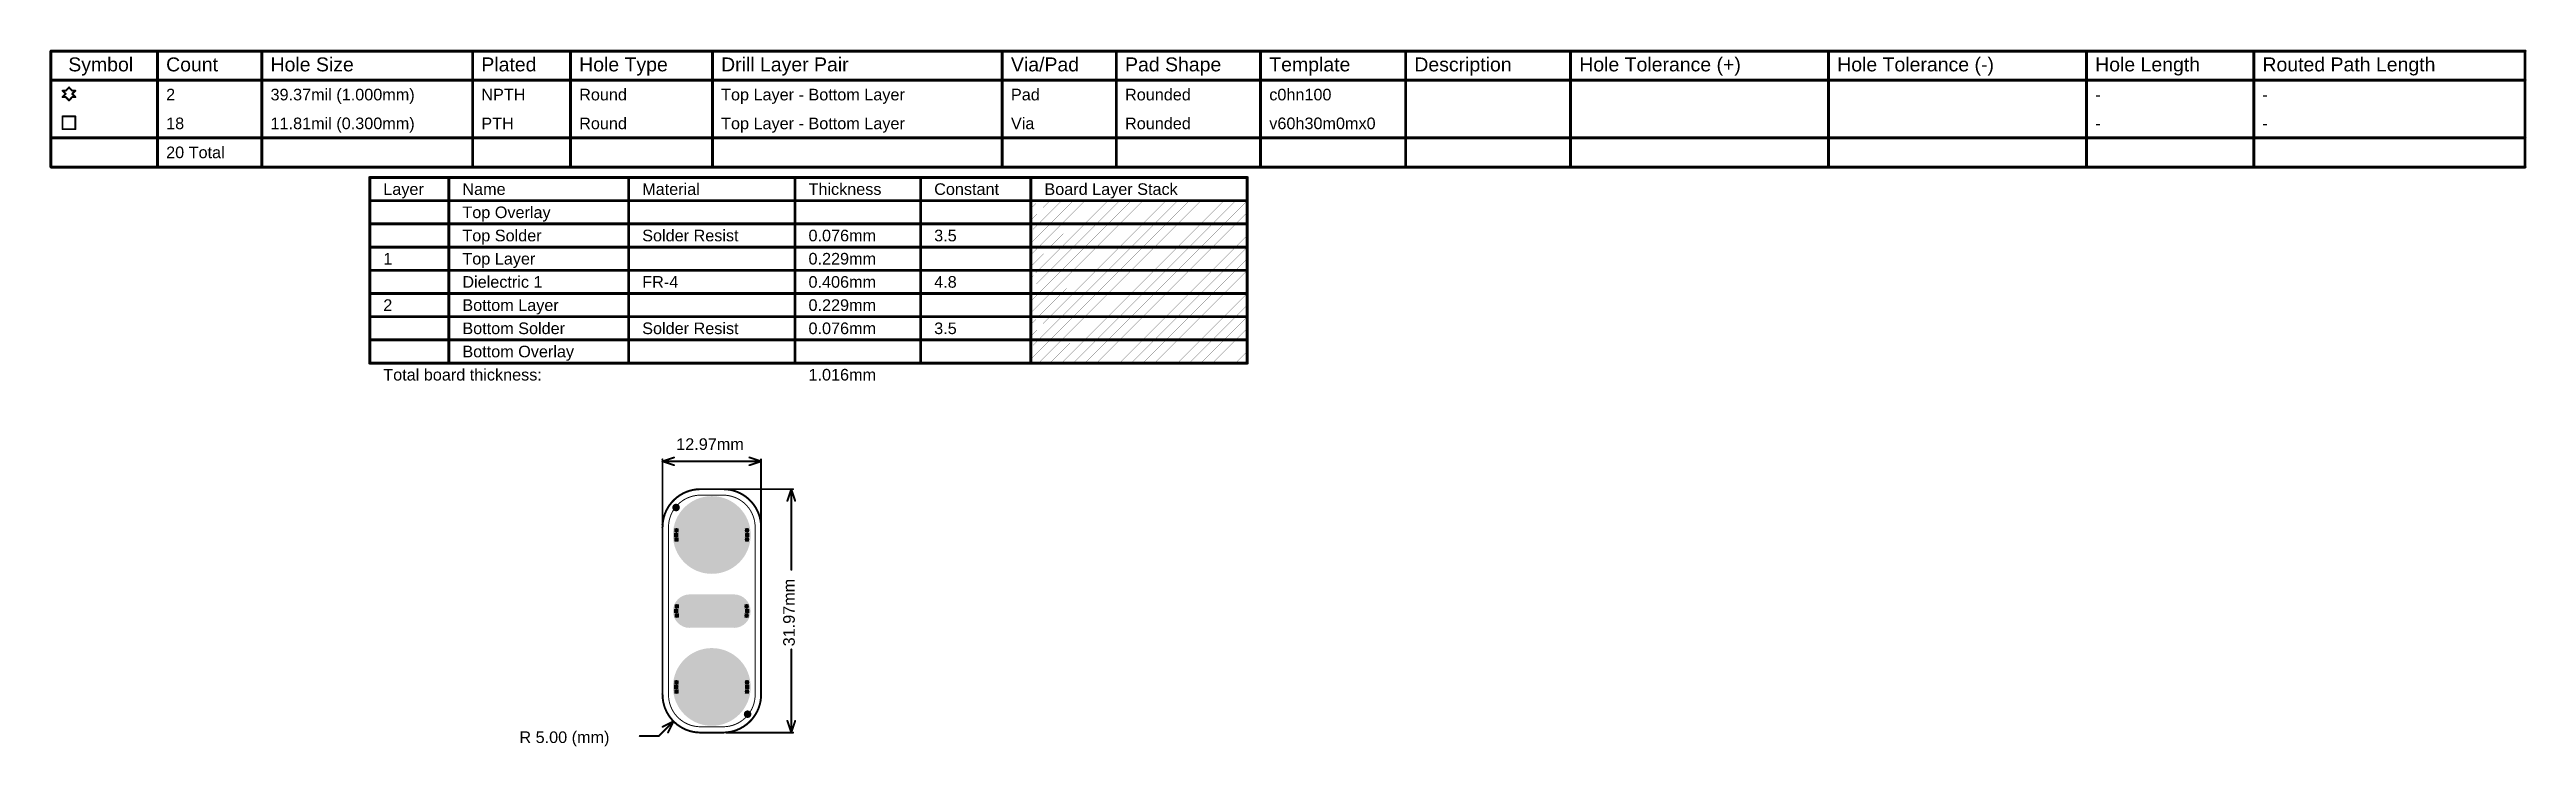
# Model space of a CAD drawing. Header units: inches. Extents: x -3.6 to 9.2, y -0.2 to 3.4.
import ezdxf

# ---------------------------------------------------------------- set-up
doc = ezdxf.new("R2010")
doc.units = ezdxf.units.IN
doc.header["$MEASUREMENT"] = 0
for name, color, linetype in [('Board Outline', 216, 'Continuous'), ('Bottom Layer', 5, 'Continuous'), ('Bottom Overlay', 54, 'Continuous'), ('Bottom Paste', 16, 'Continuous'), ('Bottom Solder', 6, 'Continuous'), ('Dimension', 6, 'Continuous'), ('Drill Drawing', 1, 'Continuous'), ('Fabrication', 76, 'Continuous'), ('Pad Holes', 156, 'Continuous'), ('Top Layer', 1, 'Continuous'), ('Top Overlay', 2, 'Continuous'), ('Top Paste', 8, 'Continuous'), ('Top Solder', 216, 'Continuous'), ('Via Holes', 16, 'Continuous')]:
    doc.layers.add(name, color=color, linetype=linetype)
doc.styles.add('Arial', font='', dxfattribs={"height": 0.2})
doc.styles.get('Arial').set_extended_font_data('Arial')

msp = doc.modelspace()

# ---------------------------------------------------------------- texts
at = {"layer": 'Dimension', "style": 'Arial'}
for s, p in [('12.97mm', (-0.369, 1.367)), ('R 5.00 (mm)', (-1.18, -0.149))]:
    msp.add_text(s, height=0.06, dxfattribs=at).set_placement(p)
msp.add_text('31.97mm', height=0.06, rotation=90, dxfattribs=at).set_placement((0.244, 0.351))
at = {"layer": 'Drill Drawing', "style": 'Arial'}
for s, height, p in [('Symbol', 0.072, (-3.513, 3.325)), ('Count', 0.072, (-3.007, 3.325)), ('Hole Size', 0.072, (-2.467, 3.325)), ('Plated', 0.072, (-1.377, 3.325)), ('Hole Type', 0.072, (-0.871, 3.325)), ('Drill Layer Pair', 0.072, (-0.137, 3.325)), ('Via/Pad', 0.072, (1.362, 3.325)), ('Pad Shape', 0.072, (1.952, 3.325)), ('Template', 0.072, (2.698, 3.325)), ('Description', 0.072, (3.448, 3.325)), ('Hole Tolerance (+)', 0.072, (4.301, 3.325)), ('Hole Tolerance (-)', 0.072, (5.635, 3.325)), ('Hole Length', 0.072, (6.969, 3.325)), ('Routed Path Length', 0.072, (7.834, 3.325)), ('2', 0.06, (-3.007, 3.175)), ('39.37mil (1.000mm)', 0.06, (-2.467, 3.175)), ('NPTH', 0.06, (-1.377, 3.175)), ('Round', 0.06, (-0.871, 3.175)), ('Top Layer - Bottom Layer', 0.06, (-0.137, 3.175)), ('Pad', 0.06, (1.362, 3.175)), ('Rounded', 0.06, (1.952, 3.175)), ('c0hn100', 0.06, (2.698, 3.175)), ('18', 0.06, (-3.007, 3.026)), ('11.81mil (0.300mm)', 0.06, (-2.467, 3.026)), ('PTH', 0.06, (-1.377, 3.026)), ('Round', 0.06, (-0.871, 3.026)), ('Top Layer - Bottom Layer', 0.06, (-0.137, 3.026)), ('Via', 0.06, (1.362, 3.026)), ('Rounded', 0.06, (1.952, 3.026)), ('v60h30m0mx0', 0.06, (2.698, 3.026)), ('-', 0.06, (6.969, 3.175)), ('-', 0.06, (7.834, 3.175)), ('-', 0.06, (6.969, 3.026)), ('-', 0.06, (7.834, 3.026)), ('20 Total', 0.06, (-3.007, 2.876))]:
    msp.add_text(s, height=height, dxfattribs=at).set_placement(p)
at = {"layer": 'Fabrication', "style": 'Arial'}
for s, p in [('Layer', (-1.884, 2.686)), ('Name', (-1.475, 2.686)), ('Material', (-0.545, 2.686)), ('Thickness', (0.315, 2.686)), ('Constant', (0.965, 2.686)), ('Board Layer Stack', (1.535, 2.686)), ('Top Overlay', (-1.475, 2.566)), ('Top Solder', (-1.475, 2.446)), ('Solder Resist', (-0.545, 2.446)), ('0.076mm', (0.315, 2.446)), ('3.5', (0.965, 2.446)), ('1', (-1.884, 2.326)), ('Top Layer', (-1.475, 2.326)), ('0.229mm', (0.315, 2.326)), ('Dielectric 1', (-1.475, 2.206)), ('FR-4', (-0.545, 2.206)), ('0.406mm', (0.315, 2.206)), ('4.8', (0.965, 2.206)), ('2', (-1.884, 2.086)), ('Bottom Layer', (-1.475, 2.086)), ('0.229mm', (0.315, 2.086)), ('Bottom Solder', (-1.475, 1.966)), ('Solder Resist', (-0.545, 1.966)), ('0.076mm', (0.315, 1.966)), ('3.5', (0.965, 1.966)), ('Bottom Overlay', (-1.475, 1.846)), ('Total board thickness:', (-1.884, 1.726)), ('1.016mm', (0.315, 1.726))]:
    msp.add_text(s, height=0.06, dxfattribs=at).set_placement(p)

# ---------------------------------------------------------------- blocks, each defined once
blk = doc.blocks.new('_EMG________B_1')
at = {"layer": 'Bottom Layer'}
h = blk.add_hatch(color=5, dxfattribs=at)
edge = h.paths.add_edge_path()
edge.add_arc((0, 0.393), 0.197, 0, 360)
h = blk.add_hatch(color=5, dxfattribs=at)
edge = h.paths.add_edge_path()
edge.add_arc((-0.114, 0.001), 0.0827, 90, 270)
edge.add_line((-0.114, -0.082), (0.114, -0.082))
edge.add_arc((0.114, 0.001), 0.0827, 270, 450)
edge.add_line((0.114, 0.083), (-0.114, 0.083))
h = blk.add_hatch(color=5, dxfattribs=at)
edge = h.paths.add_edge_path()
edge.add_arc((0, -0.393), 0.197, 0, 360)
at = {"layer": 'Bottom Paste'}
h = blk.add_hatch(color=16, dxfattribs=at)
edge = h.paths.add_edge_path()
edge.add_arc((0, 0.393), 0.197, 0, 360)
h = blk.add_hatch(color=16, dxfattribs=at)
edge = h.paths.add_edge_path()
edge.add_arc((-0.114, 0.001), 0.0827, 90, 270)
edge.add_line((-0.114, -0.082), (0.114, -0.082))
edge.add_arc((0.114, 0.001), 0.0827, 270, 450)
edge.add_line((0.114, 0.083), (-0.114, 0.083))
h = blk.add_hatch(color=16, dxfattribs=at)
edge = h.paths.add_edge_path()
edge.add_arc((0, -0.393), 0.197, 0, 360)
at = {"layer": 'Bottom Solder'}
h = blk.add_hatch(color=6, dxfattribs=at)
edge = h.paths.add_edge_path()
edge.add_arc((0, 0.393), 0.201, 0, 360)
h = blk.add_hatch(color=6, dxfattribs=at)
edge = h.paths.add_edge_path()
edge.add_arc((-0.114, 0.001), 0.0867, 90, 270)
edge.add_line((-0.114, -0.086), (0.114, -0.086))
edge.add_arc((0.114, 0.001), 0.0867, 270, 450)
edge.add_line((0.114, 0.087), (-0.114, 0.087))
h = blk.add_hatch(color=6, dxfattribs=at)
edge = h.paths.add_edge_path()
edge.add_arc((0, -0.393), 0.201, 0, 360)
at = {"layer": 'Bottom Overlay', "const_width": 0.005}
for points in [[(-0.224, 0.432, -0.414214), (-0.06, 0.599)], [(0.06, 0.599, -0.414214), (0.224, 0.432)], [(-0.06, -0.599, -0.414214), (-0.224, -0.432)], [(0.224, -0.432, -0.414214), (0.06, -0.599)]]:
    blk.add_lwpolyline(points, format="xyb", dxfattribs=at)
for points in [[(0.06, 0.599), (-0.06, 0.599)], [(-0.224, 0.432), (-0.224, -0.432)], [(0.224, 0.432), (0.224, -0.432)], [(0.06, -0.599), (-0.06, -0.599)]]:
    blk.add_lwpolyline(points, dxfattribs=at)
at = {"layer": 'Bottom Overlay', "const_width": 0.0025}
for points in [[(-0.062, 0.599, 1), (-0.059, 0.599, 1)], [(-0.062, 0.599, 1), (-0.059, 0.599, 1)], [(0.059, 0.599, 1), (0.062, 0.599, 1)], [(0.059, 0.599, 1), (0.062, 0.599, 1)], [(-0.225, 0.432, 1), (-0.222, 0.432, 1)], [(-0.225, 0.432, 1), (-0.222, 0.432, 1)], [(0.223, 0.432, 1), (0.225, 0.432, 1)], [(0.223, 0.432, 1), (0.225, 0.432, 1)], [(-0.225, -0.432, 1), (-0.222, -0.432, 1)], [(-0.225, -0.432, 1), (-0.222, -0.432, 1)], [(0.223, -0.432, 1), (0.225, -0.432, 1)], [(0.223, -0.432, 1), (0.225, -0.432, 1)], [(-0.062, -0.599, 1), (-0.059, -0.599, 1)], [(-0.062, -0.599, 1), (-0.059, -0.599, 1)], [(0.059, -0.599, 1), (0.062, -0.599, 1)], [(0.059, -0.599, 1), (0.062, -0.599, 1)]]:
    blk.add_lwpolyline(points, format="xyb", close=True, dxfattribs=at)
blk = doc.blocks.new('SEMG_SENSOR_2')
at = {"layer": 'Top Layer'}
h = blk.add_hatch(color=1, dxfattribs=at)
edge = h.paths.add_edge_path()
edge.add_arc((0, 0.393), 0.197, 0, 360)
h = blk.add_hatch(color=1, dxfattribs=at)
edge = h.paths.add_edge_path()
edge.add_arc((-0.114, -0.001), 0.0827, 90, 270)
edge.add_line((-0.114, -0.083), (0.114, -0.083))
edge.add_arc((0.114, -0.001), 0.0827, 270, 450)
edge.add_line((0.114, 0.082), (-0.114, 0.082))
h = blk.add_hatch(color=1, dxfattribs=at)
edge = h.paths.add_edge_path()
edge.add_arc((0, -0.393), 0.197, 0, 360)
at = {"layer": 'Top Paste'}
h = blk.add_hatch(color=8, dxfattribs=at)
edge = h.paths.add_edge_path()
edge.add_arc((0, 0.393), 0.197, 0, 360)
h = blk.add_hatch(color=8, dxfattribs=at)
edge = h.paths.add_edge_path()
edge.add_arc((-0.114, -0.001), 0.0827, 90, 270)
edge.add_line((-0.114, -0.083), (0.114, -0.083))
edge.add_arc((0.114, -0.001), 0.0827, 270, 450)
edge.add_line((0.114, 0.082), (-0.114, 0.082))
h = blk.add_hatch(color=8, dxfattribs=at)
edge = h.paths.add_edge_path()
edge.add_arc((0, -0.393), 0.197, 0, 360)
at = {"layer": 'Top Solder'}
h = blk.add_hatch(color=216, dxfattribs=at)
edge = h.paths.add_edge_path()
edge.add_arc((0, 0.393), 0.201, 0, 360)
h = blk.add_hatch(color=216, dxfattribs=at)
edge = h.paths.add_edge_path()
edge.add_arc((-0.114, -0.001), 0.0867, 90, 270)
edge.add_line((-0.114, -0.087), (0.114, -0.087))
edge.add_arc((0.114, -0.001), 0.0867, 270, 450)
edge.add_line((0.114, 0.086), (-0.114, 0.086))
h = blk.add_hatch(color=216, dxfattribs=at)
edge = h.paths.add_edge_path()
edge.add_arc((0, -0.393), 0.201, 0, 360)
at = {"layer": 'Top Overlay', "const_width": 0.005}
for points in [[(-0.224, 0.432, -0.414214), (-0.06, 0.599)], [(0.06, 0.599, -0.414214), (0.224, 0.432)], [(-0.06, -0.599, -0.414214), (-0.224, -0.432)], [(0.224, -0.432, -0.414214), (0.06, -0.599)]]:
    blk.add_lwpolyline(points, format="xyb", dxfattribs=at)
for points in [[(-0.06, 0.599), (0.06, 0.599)], [(-0.224, -0.432), (-0.224, 0.432)], [(0.224, -0.432), (0.224, 0.432)], [(-0.06, -0.599), (0.06, -0.599)]]:
    blk.add_lwpolyline(points, dxfattribs=at)
at = {"layer": 'Top Overlay', "const_width": 0.0025}
for points in [[(-0.062, 0.599, 1), (-0.059, 0.599, 1)], [(-0.062, 0.599, 1), (-0.059, 0.599, 1)], [(0.059, 0.599, 1), (0.062, 0.599, 1)], [(0.059, 0.599, 1), (0.062, 0.599, 1)], [(-0.225, 0.432, 1), (-0.222, 0.432, 1)], [(-0.225, 0.432, 1), (-0.222, 0.432, 1)], [(0.223, 0.432, 1), (0.225, 0.432, 1)], [(0.223, 0.432, 1), (0.225, 0.432, 1)], [(-0.225, -0.432, 1), (-0.222, -0.432, 1)], [(-0.225, -0.432, 1), (-0.222, -0.432, 1)], [(0.223, -0.432, 1), (0.225, -0.432, 1)], [(0.223, -0.432, 1), (0.225, -0.432, 1)], [(-0.062, -0.599, 1), (-0.059, -0.599, 1)], [(-0.062, -0.599, 1), (-0.059, -0.599, 1)], [(0.059, -0.599, 1), (0.062, -0.599, 1)], [(0.059, -0.599, 1), (0.062, -0.599, 1)]]:
    blk.add_lwpolyline(points, format="xyb", close=True, dxfattribs=at)

# ---------------------------------------------------------------- hatches: boundary and pattern name
at = {"layer": 'Bottom Layer'}
h = msp.add_hatch(color=5, dxfattribs=at)
edge = h.paths.add_edge_path()
edge.add_arc((-0.369, 0.927), 0.0118, 0, 360)
h = msp.add_hatch(color=5, dxfattribs=at)
edge = h.paths.add_edge_path()
edge.add_arc((-0.368, 0.951), 0.0118, 0, 360)
h = msp.add_hatch(color=5, dxfattribs=at)
edge = h.paths.add_edge_path()
edge.add_arc((-0.368, 0.904), 0.0118, 0, 360)
h = msp.add_hatch(color=5, dxfattribs=at)
edge = h.paths.add_edge_path()
edge.add_arc((-0.003, 0.951), 0.0118, 0, 360)
h = msp.add_hatch(color=5, dxfattribs=at)
edge = h.paths.add_edge_path()
edge.add_arc((-0.003, 0.904), 0.0118, 0, 360)
h = msp.add_hatch(color=5, dxfattribs=at)
edge = h.paths.add_edge_path()
edge.add_arc((-0.002, 0.927), 0.0118, 0, 360)
h = msp.add_hatch(color=5, dxfattribs=at)
edge = h.paths.add_edge_path()
edge.add_arc((-0.369, 0.534), 0.0118, 0, 360)
h = msp.add_hatch(color=5, dxfattribs=at)
edge = h.paths.add_edge_path()
edge.add_arc((-0.366, 0.558), 0.0118, 0, 360)
h = msp.add_hatch(color=5, dxfattribs=at)
edge = h.paths.add_edge_path()
edge.add_arc((-0.366, 0.51), 0.0118, 0, 360)
h = msp.add_hatch(color=5, dxfattribs=at)
edge = h.paths.add_edge_path()
edge.add_arc((-0.005, 0.558), 0.0118, 0, 360)
h = msp.add_hatch(color=5, dxfattribs=at)
edge = h.paths.add_edge_path()
edge.add_arc((-0.005, 0.51), 0.0118, 0, 360)
h = msp.add_hatch(color=5, dxfattribs=at)
edge = h.paths.add_edge_path()
edge.add_arc((-0.002, 0.534), 0.0118, 0, 360)
h = msp.add_hatch(color=5, dxfattribs=at)
edge = h.paths.add_edge_path()
edge.add_arc((-0.369, 0.141), 0.0118, 0, 360)
h = msp.add_hatch(color=5, dxfattribs=at)
edge = h.paths.add_edge_path()
edge.add_arc((-0.368, 0.165), 0.0118, 0, 360)
h = msp.add_hatch(color=5, dxfattribs=at)
edge = h.paths.add_edge_path()
edge.add_arc((-0.368, 0.117), 0.0118, 0, 360)
h = msp.add_hatch(color=5, dxfattribs=at)
edge = h.paths.add_edge_path()
edge.add_arc((-0.003, 0.165), 0.0118, 0, 360)
h = msp.add_hatch(color=5, dxfattribs=at)
edge = h.paths.add_edge_path()
edge.add_arc((-0.003, 0.117), 0.0118, 0, 360)
h = msp.add_hatch(color=5, dxfattribs=at)
edge = h.paths.add_edge_path()
edge.add_arc((-0.002, 0.141), 0.0118, 0, 360)
at = {"layer": 'Bottom Solder'}
h = msp.add_hatch(color=6, dxfattribs=at)
edge = h.paths.add_edge_path()
edge.add_arc((-0.37, 1.069), 0.004, 0, 360)
h = msp.add_hatch(color=6, dxfattribs=at)
edge = h.paths.add_edge_path()
edge.add_arc((0, 0), 0.004, 0, 360)
at = {"layer": 'Pad Holes'}
h = msp.add_hatch(color=7, dxfattribs=at)
edge = h.paths.add_edge_path()
edge.add_arc((-0.37, 1.069), 0.0197, 0, 360)
h = msp.add_hatch(color=7, dxfattribs=at)
edge = h.paths.add_edge_path()
edge.add_arc((0, 0), 0.0197, 0, 360)
at = {"layer": 'Top Layer'}
h = msp.add_hatch(color=1, dxfattribs=at)
edge = h.paths.add_edge_path()
edge.add_arc((-0.369, 0.927), 0.0118, 0, 360)
h = msp.add_hatch(color=1, dxfattribs=at)
edge = h.paths.add_edge_path()
edge.add_arc((-0.368, 0.951), 0.0118, 0, 360)
h = msp.add_hatch(color=1, dxfattribs=at)
edge = h.paths.add_edge_path()
edge.add_arc((-0.368, 0.904), 0.0118, 0, 360)
h = msp.add_hatch(color=1, dxfattribs=at)
edge = h.paths.add_edge_path()
edge.add_arc((-0.003, 0.951), 0.0118, 0, 360)
h = msp.add_hatch(color=1, dxfattribs=at)
edge = h.paths.add_edge_path()
edge.add_arc((-0.003, 0.904), 0.0118, 0, 360)
h = msp.add_hatch(color=1, dxfattribs=at)
edge = h.paths.add_edge_path()
edge.add_arc((-0.002, 0.927), 0.0118, 0, 360)
h = msp.add_hatch(color=1, dxfattribs=at)
edge = h.paths.add_edge_path()
edge.add_arc((-0.369, 0.534), 0.0118, 0, 360)
h = msp.add_hatch(color=1, dxfattribs=at)
edge = h.paths.add_edge_path()
edge.add_arc((-0.366, 0.558), 0.0118, 0, 360)
h = msp.add_hatch(color=1, dxfattribs=at)
edge = h.paths.add_edge_path()
edge.add_arc((-0.366, 0.51), 0.0118, 0, 360)
h = msp.add_hatch(color=1, dxfattribs=at)
edge = h.paths.add_edge_path()
edge.add_arc((-0.005, 0.558), 0.0118, 0, 360)
h = msp.add_hatch(color=1, dxfattribs=at)
edge = h.paths.add_edge_path()
edge.add_arc((-0.005, 0.51), 0.0118, 0, 360)
h = msp.add_hatch(color=1, dxfattribs=at)
edge = h.paths.add_edge_path()
edge.add_arc((-0.002, 0.534), 0.0118, 0, 360)
h = msp.add_hatch(color=1, dxfattribs=at)
edge = h.paths.add_edge_path()
edge.add_arc((-0.369, 0.141), 0.0118, 0, 360)
h = msp.add_hatch(color=1, dxfattribs=at)
edge = h.paths.add_edge_path()
edge.add_arc((-0.368, 0.165), 0.0118, 0, 360)
h = msp.add_hatch(color=1, dxfattribs=at)
edge = h.paths.add_edge_path()
edge.add_arc((-0.368, 0.117), 0.0118, 0, 360)
h = msp.add_hatch(color=1, dxfattribs=at)
edge = h.paths.add_edge_path()
edge.add_arc((-0.003, 0.165), 0.0118, 0, 360)
h = msp.add_hatch(color=1, dxfattribs=at)
edge = h.paths.add_edge_path()
edge.add_arc((-0.003, 0.117), 0.0118, 0, 360)
h = msp.add_hatch(color=1, dxfattribs=at)
edge = h.paths.add_edge_path()
edge.add_arc((-0.002, 0.141), 0.0118, 0, 360)
at = {"layer": 'Top Solder'}
h = msp.add_hatch(color=216, dxfattribs=at)
edge = h.paths.add_edge_path()
edge.add_arc((-0.37, 1.069), 0.004, 0, 360)
h = msp.add_hatch(color=216, dxfattribs=at)
edge = h.paths.add_edge_path()
edge.add_arc((0, 0), 0.004, 0, 360)
at = {"layer": 'Via Holes'}
h = msp.add_hatch(color=7, dxfattribs=at)
edge = h.paths.add_edge_path()
edge.add_arc((-0.369, 0.927), 0.00591, 0, 360)
h = msp.add_hatch(color=7, dxfattribs=at)
edge = h.paths.add_edge_path()
edge.add_arc((-0.368, 0.951), 0.00591, 0, 360)
h = msp.add_hatch(color=7, dxfattribs=at)
edge = h.paths.add_edge_path()
edge.add_arc((-0.368, 0.904), 0.00591, 0, 360)
h = msp.add_hatch(color=7, dxfattribs=at)
edge = h.paths.add_edge_path()
edge.add_arc((-0.003, 0.951), 0.00591, 0, 360)
h = msp.add_hatch(color=7, dxfattribs=at)
edge = h.paths.add_edge_path()
edge.add_arc((-0.003, 0.904), 0.00591, 0, 360)
h = msp.add_hatch(color=7, dxfattribs=at)
edge = h.paths.add_edge_path()
edge.add_arc((-0.002, 0.927), 0.00591, 0, 360)
h = msp.add_hatch(color=7, dxfattribs=at)
edge = h.paths.add_edge_path()
edge.add_arc((-0.369, 0.534), 0.00591, 0, 360)
h = msp.add_hatch(color=7, dxfattribs=at)
edge = h.paths.add_edge_path()
edge.add_arc((-0.366, 0.558), 0.00591, 0, 360)
h = msp.add_hatch(color=7, dxfattribs=at)
edge = h.paths.add_edge_path()
edge.add_arc((-0.366, 0.51), 0.00591, 0, 360)
h = msp.add_hatch(color=7, dxfattribs=at)
edge = h.paths.add_edge_path()
edge.add_arc((-0.005, 0.558), 0.00591, 0, 360)
h = msp.add_hatch(color=7, dxfattribs=at)
edge = h.paths.add_edge_path()
edge.add_arc((-0.005, 0.51), 0.00591, 0, 360)
h = msp.add_hatch(color=7, dxfattribs=at)
edge = h.paths.add_edge_path()
edge.add_arc((-0.002, 0.534), 0.00591, 0, 360)
h = msp.add_hatch(color=7, dxfattribs=at)
edge = h.paths.add_edge_path()
edge.add_arc((-0.369, 0.141), 0.00591, 0, 360)
h = msp.add_hatch(color=7, dxfattribs=at)
edge = h.paths.add_edge_path()
edge.add_arc((-0.368, 0.165), 0.00591, 0, 360)
h = msp.add_hatch(color=7, dxfattribs=at)
edge = h.paths.add_edge_path()
edge.add_arc((-0.003, 0.165), 0.00591, 0, 360)
h = msp.add_hatch(color=7, dxfattribs=at)
edge = h.paths.add_edge_path()
edge.add_arc((-0.002, 0.141), 0.00591, 0, 360)
h = msp.add_hatch(color=7, dxfattribs=at)
edge = h.paths.add_edge_path()
edge.add_arc((-0.368, 0.117), 0.00591, 0, 360)
h = msp.add_hatch(color=7, dxfattribs=at)
edge = h.paths.add_edge_path()
edge.add_arc((-0.003, 0.117), 0.00591, 0, 360)

# ---------------------------------------------------------------- linework, layer by layer
at = {"layer": 'Board Outline', "const_width": 0.01}
for points in [[(-0.44, 0.965, -0.414214), (-0.246, 1.164)], [(-0.125, 1.164, -0.414214), (0.07, 0.965)], [(-0.246, -0.095, -0.414214), (-0.44, 0.104)], [(0.07, 0.104, -0.414214), (-0.125, -0.095)]]:
    msp.add_lwpolyline(points, format="xyb", dxfattribs=at)
at = {"layer": 'Board Outline'}
for points, const_width in [([(-0.246, 1.164), (-0.125, 1.164)], 0.01), ([(-0.44, 0.104), (-0.44, 0.965)], 0.01), ([(0.07, 0.104), (0.07, 0.965)], 0.01), ([(-0.272, -0.093), (-0.272, -0.092)], 0.005), ([(-0.246, -0.095), (-0.125, -0.095)], 0.01)]:
    msp.add_lwpolyline(points, dxfattribs=dict(at, const_width=const_width))
for points, const_width in [([(-0.248, 1.164, 1), (-0.243, 1.164, 1)], 0.005), ([(-0.248, 1.164, 1), (-0.243, 1.164, 1)], 0.005), ([(-0.127, 1.164, 1), (-0.122, 1.164, 1)], 0.005), ([(-0.127, 1.164, 1), (-0.122, 1.164, 1)], 0.005), ([(-0.443, 0.965, 1), (-0.438, 0.965, 1)], 0.005), ([(-0.443, 0.965, 1), (-0.438, 0.965, 1)], 0.005), ([(0.067, 0.965, 1), (0.072, 0.965, 1)], 0.005), ([(0.067, 0.965, 1), (0.072, 0.965, 1)], 0.005), ([(-0.443, 0.104, 1), (-0.438, 0.104, 1)], 0.005), ([(-0.443, 0.104, 1), (-0.438, 0.104, 1)], 0.005), ([(0.067, 0.104, 1), (0.072, 0.104, 1)], 0.005), ([(0.067, 0.104, 1), (0.072, 0.104, 1)], 0.005), ([(-0.274, -0.093, 1), (-0.271, -0.093, 1)], 0.0025), ([(-0.274, -0.092, 1), (-0.271, -0.092, 1)], 0.0025), ([(-0.248, -0.095, 1), (-0.243, -0.095, 1)], 0.005), ([(-0.248, -0.095, 1), (-0.243, -0.095, 1)], 0.005), ([(-0.127, -0.095, 1), (-0.122, -0.095, 1)], 0.005), ([(-0.127, -0.095, 1), (-0.122, -0.095, 1)], 0.005)]:
    msp.add_lwpolyline(points, format="xyb", close=True, dxfattribs=dict(at, const_width=const_width))
at = {"layer": 'Dimension', "const_width": 0.01}
for points in [[(-0.44, 1.308), (-0.38, 1.328)], [(-0.44, 0.98), (-0.44, 1.318)], [(-0.44, 1.308), (-0.38, 1.288)], [(-0.44, 1.308), (-0.185, 1.308)], [(-0.185, 1.308), (0.07, 1.308)], [(0.01, 1.328), (0.07, 1.308)], [(0.01, 1.288), (0.07, 1.308)], [(0.07, 0.98), (0.07, 1.318)], [(-0.231, 1.164), (0.236, 1.164)], [(0.206, 1.104), (0.226, 1.164)], [(0.226, 1.164), (0.246, 1.104)], [(0.226, 0.747), (0.226, 1.164)], [(0.226, -0.095), (0.226, 0.335)], [(-0.558, -0.113), (-0.459, -0.113)], [(-0.459, -0.113), (-0.383, -0.037)], [(-0.439, -0.065), (-0.383, -0.037)], [(-0.411, -0.094), (-0.383, -0.037)], [(-0.11, -0.095), (0.236, -0.095)], [(0.206, -0.035), (0.226, -0.095)], [(0.226, -0.095), (0.246, -0.035)]]:
    msp.add_lwpolyline(points, dxfattribs=at)
at = {"layer": 'Dimension', "const_width": 0.005}
for points in [[(-0.443, 1.318, 1), (-0.438, 1.318, 1)], [(-0.443, 1.308, 1), (-0.438, 1.308, 1)], [(-0.443, 1.308, 1), (-0.438, 1.308, 1)], [(-0.443, 1.308, 1), (-0.438, 1.308, 1)], [(-0.383, 1.328, 1), (-0.378, 1.328, 1)], [(-0.383, 1.288, 1), (-0.378, 1.288, 1)], [(-0.188, 1.308, 1), (-0.183, 1.308, 1)], [(-0.188, 1.308, 1), (-0.183, 1.308, 1)], [(0.007, 1.328, 1), (0.012, 1.328, 1)], [(0.007, 1.288, 1), (0.012, 1.288, 1)], [(0.067, 1.318, 1), (0.072, 1.318, 1)], [(0.067, 1.308, 1), (0.072, 1.308, 1)], [(0.067, 1.308, 1), (0.072, 1.308, 1)], [(0.067, 1.308, 1), (0.072, 1.308, 1)], [(-0.233, 1.164, 1), (-0.228, 1.164, 1)], [(0.224, 1.164, 1), (0.229, 1.164, 1)], [(0.224, 1.164, 1), (0.229, 1.164, 1)], [(0.224, 1.164, 1), (0.229, 1.164, 1)], [(0.234, 1.164, 1), (0.238, 1.164, 1)], [(0.203, 1.104, 1), (0.208, 1.104, 1)], [(0.243, 1.104, 1), (0.248, 1.104, 1)], [(-0.443, 0.98, 1), (-0.438, 0.98, 1)], [(0.067, 0.98, 1), (0.072, 0.98, 1)], [(0.224, 0.747, 1), (0.229, 0.747, 1)], [(0.224, 0.335, 1), (0.229, 0.335, 1)], [(-0.56, -0.113, 1), (-0.555, -0.113, 1)], [(-0.461, -0.113, 1), (-0.456, -0.113, 1)], [(-0.461, -0.113, 1), (-0.456, -0.113, 1)], [(-0.442, -0.065, 1), (-0.437, -0.065, 1)], [(-0.414, -0.094, 1), (-0.409, -0.094, 1)], [(-0.385, -0.037, 1), (-0.38, -0.037, 1)], [(-0.385, -0.037, 1), (-0.38, -0.037, 1)], [(-0.385, -0.037, 1), (-0.38, -0.037, 1)], [(-0.112, -0.095, 1), (-0.107, -0.095, 1)], [(0.203, -0.035, 1), (0.208, -0.035, 1)], [(0.224, -0.095, 1), (0.229, -0.095, 1)], [(0.224, -0.095, 1), (0.229, -0.095, 1)], [(0.224, -0.095, 1), (0.229, -0.095, 1)], [(0.234, -0.095, 1), (0.238, -0.095, 1)], [(0.243, -0.035, 1), (0.248, -0.035, 1)]]:
    msp.add_lwpolyline(points, format="xyb", close=True, dxfattribs=at)
at = {"layer": 'Drill Drawing'}
for points, const_width in [([(-3.603, 3.43), (9.192, 3.43)], 0.015), ([(-3.603, 2.83), (-3.603, 3.43)], 0.015), ([(-3.052, 2.83), (-3.052, 3.43)], 0.015), ([(-2.512, 2.83), (-2.512, 3.43)], 0.015), ([(-1.422, 2.83), (-1.422, 3.43)], 0.015), ([(-0.916, 2.83), (-0.916, 3.43)], 0.015), ([(-0.182, 2.83), (-0.182, 3.43)], 0.015), ([(1.317, 2.83), (1.317, 3.43)], 0.015), ([(1.907, 2.83), (1.907, 3.43)], 0.015), ([(2.653, 2.83), (2.653, 3.43)], 0.015), ([(3.403, 2.83), (3.403, 3.43)], 0.015), ([(4.256, 2.83), (4.256, 3.43)], 0.015), ([(5.59, 2.83), (5.59, 3.43)], 0.015), ([(6.924, 2.83), (6.924, 3.43)], 0.015), ([(7.789, 2.83), (7.789, 3.43)], 0.015), ([(9.192, 2.83), (9.192, 3.43)], 0.015), ([(-3.603, 3.28), (9.192, 3.28)], 0.015), ([(-3.543, 3.225), (-3.526, 3.209)], 0.01), ([(-3.543, 3.225), (-3.526, 3.225)], 0.01), ([(-3.543, 3.192), (-3.526, 3.209)], 0.01), ([(-3.526, 3.225), (-3.509, 3.242)], 0.01), ([(-3.509, 3.242), (-3.493, 3.225)], 0.01), ([(-3.493, 3.225), (-3.476, 3.225)], 0.01), ([(-3.493, 3.209), (-3.476, 3.225)], 0.01), ([(-3.493, 3.209), (-3.476, 3.192)], 0.01), ([(-3.543, 3.192), (-3.526, 3.192)], 0.01), ([(-3.543, 3.092), (-3.476, 3.092)], 0.01), ([(-3.543, 3.026), (-3.543, 3.092)], 0.01), ([(-3.526, 3.192), (-3.509, 3.175)], 0.01), ([(-3.509, 3.175), (-3.493, 3.192)], 0.01), ([(-3.493, 3.192), (-3.476, 3.192)], 0.01), ([(-3.476, 3.026), (-3.476, 3.092)], 0.01), ([(-3.603, 2.981), (9.192, 2.981)], 0.015), ([(-3.543, 3.026), (-3.476, 3.026)], 0.01), ([(-3.603, 2.83), (9.192, 2.83)], 0.015), ([(-0.38, 1.074), (-0.375, 1.069)], 0.002), ([(-0.38, 1.074), (-0.375, 1.074)], 0.002), ([(-0.38, 1.064), (-0.375, 1.069)], 0.002), ([(-0.38, 1.064), (-0.375, 1.064)], 0.002), ([(-0.375, 1.074), (-0.37, 1.079)], 0.002), ([(-0.375, 1.064), (-0.37, 1.059)], 0.002), ([(-0.37, 1.079), (-0.365, 1.074)], 0.002), ([(-0.37, 1.059), (-0.365, 1.064)], 0.002), ([(-0.365, 1.074), (-0.36, 1.074)], 0.002), ([(-0.365, 1.069), (-0.36, 1.074)], 0.002), ([(-0.365, 1.069), (-0.36, 1.064)], 0.002), ([(-0.365, 1.064), (-0.36, 1.064)], 0.002), ([(-0.379, 0.937), (-0.359, 0.937)], 0.002), ([(-0.379, 0.917), (-0.379, 0.937)], 0.002), ([(-0.379, 0.917), (-0.359, 0.917)], 0.002), ([(-0.378, 0.961), (-0.358, 0.961)], 0.002), ([(-0.378, 0.941), (-0.378, 0.961)], 0.002), ([(-0.378, 0.941), (-0.358, 0.941)], 0.002), ([(-0.378, 0.914), (-0.358, 0.914)], 0.002), ([(-0.378, 0.894), (-0.378, 0.914)], 0.002), ([(-0.359, 0.917), (-0.359, 0.937)], 0.002), ([(-0.358, 0.941), (-0.358, 0.961)], 0.002), ([(-0.358, 0.894), (-0.358, 0.914)], 0.002), ([(-0.013, 0.961), (0.007, 0.961)], 0.002), ([(-0.013, 0.941), (-0.013, 0.961)], 0.002), ([(-0.013, 0.941), (0.007, 0.941)], 0.002), ([(-0.013, 0.914), (0.007, 0.914)], 0.002), ([(-0.013, 0.894), (-0.013, 0.914)], 0.002), ([(-0.012, 0.937), (0.008, 0.937)], 0.002), ([(-0.012, 0.917), (-0.012, 0.937)], 0.002), ([(-0.012, 0.917), (0.008, 0.917)], 0.002), ([(0.007, 0.941), (0.007, 0.961)], 0.002), ([(0.007, 0.894), (0.007, 0.914)], 0.002), ([(0.008, 0.917), (0.008, 0.937)], 0.002), ([(-0.378, 0.894), (-0.358, 0.894)], 0.002), ([(-0.013, 0.894), (0.007, 0.894)], 0.002), ([(-0.379, 0.544), (-0.359, 0.544)], 0.002), ([(-0.379, 0.524), (-0.379, 0.544)], 0.002), ([(-0.379, 0.524), (-0.359, 0.524)], 0.002), ([(-0.376, 0.568), (-0.356, 0.568)], 0.002), ([(-0.376, 0.548), (-0.376, 0.568)], 0.002), ([(-0.376, 0.548), (-0.356, 0.548)], 0.002), ([(-0.376, 0.52), (-0.356, 0.52)], 0.002), ([(-0.376, 0.5), (-0.376, 0.52)], 0.002), ([(-0.359, 0.524), (-0.359, 0.544)], 0.002), ([(-0.356, 0.548), (-0.356, 0.568)], 0.002), ([(-0.356, 0.5), (-0.356, 0.52)], 0.002), ([(-0.015, 0.568), (0.005, 0.568)], 0.002), ([(-0.015, 0.548), (-0.015, 0.568)], 0.002), ([(-0.015, 0.548), (0.005, 0.548)], 0.002), ([(-0.015, 0.52), (0.005, 0.52)], 0.002), ([(-0.015, 0.5), (-0.015, 0.52)], 0.002), ([(-0.012, 0.544), (0.008, 0.544)], 0.002), ([(-0.012, 0.524), (-0.012, 0.544)], 0.002), ([(-0.012, 0.524), (0.008, 0.524)], 0.002), ([(0.005, 0.548), (0.005, 0.568)], 0.002), ([(0.005, 0.5), (0.005, 0.52)], 0.002), ([(0.008, 0.524), (0.008, 0.544)], 0.002), ([(-0.376, 0.5), (-0.356, 0.5)], 0.002), ([(-0.015, 0.5), (0.005, 0.5)], 0.002), ([(-0.379, 0.151), (-0.359, 0.151)], 0.002), ([(-0.379, 0.131), (-0.379, 0.151)], 0.002), ([(-0.379, 0.131), (-0.359, 0.131)], 0.002), ([(-0.378, 0.175), (-0.358, 0.175)], 0.002), ([(-0.378, 0.155), (-0.378, 0.175)], 0.002), ([(-0.378, 0.155), (-0.358, 0.155)], 0.002), ([(-0.378, 0.127), (-0.358, 0.127)], 0.002), ([(-0.378, 0.107), (-0.378, 0.127)], 0.002), ([(-0.359, 0.131), (-0.359, 0.151)], 0.002), ([(-0.358, 0.155), (-0.358, 0.175)], 0.002), ([(-0.358, 0.107), (-0.358, 0.127)], 0.002), ([(-0.013, 0.175), (0.007, 0.175)], 0.002), ([(-0.013, 0.155), (-0.013, 0.175)], 0.002), ([(-0.013, 0.155), (0.007, 0.155)], 0.002), ([(-0.013, 0.127), (0.007, 0.127)], 0.002), ([(-0.013, 0.107), (-0.013, 0.127)], 0.002), ([(-0.012, 0.151), (0.008, 0.151)], 0.002), ([(-0.012, 0.131), (-0.012, 0.151)], 0.002), ([(-0.012, 0.131), (0.008, 0.131)], 0.002), ([(0.007, 0.155), (0.007, 0.175)], 0.002), ([(0.007, 0.107), (0.007, 0.127)], 0.002), ([(0.008, 0.131), (0.008, 0.151)], 0.002), ([(-0.378, 0.107), (-0.358, 0.107)], 0.002), ([(-0.013, 0.107), (0.007, 0.107)], 0.002), ([(-0.01, 0.005), (-0.005, 0)], 0.002), ([(-0.01, 0.005), (-0.005, 0.005)], 0.002), ([(-0.01, -0.005), (-0.005, 0)], 0.002), ([(-0.005, 0.005), (0, 0.01)], 0.002), ([(0, 0.01), (0.005, 0.005)], 0.002), ([(0.005, 0.005), (0.01, 0.005)], 0.002), ([(0.005, 0), (0.01, 0.005)], 0.002), ([(0.005, 0), (0.01, -0.005)], 0.002), ([(-0.01, -0.005), (-0.005, -0.005)], 0.002), ([(-0.005, -0.005), (0, -0.01)], 0.002), ([(0, -0.01), (0.005, -0.005)], 0.002), ([(0.005, -0.005), (0.01, -0.005)], 0.002)]:
    msp.add_lwpolyline(points, dxfattribs=dict(at, const_width=const_width))
for points, const_width in [([(-3.606, 3.43, 1), (-3.599, 3.43, 1)], 0.0075), ([(-3.606, 3.43, 1), (-3.599, 3.43, 1)], 0.0075), ([(-3.055, 3.43, 1), (-3.048, 3.43, 1)], 0.0075), ([(-2.516, 3.43, 1), (-2.508, 3.43, 1)], 0.0075), ([(-1.426, 3.43, 1), (-1.418, 3.43, 1)], 0.0075), ([(-0.92, 3.43, 1), (-0.912, 3.43, 1)], 0.0075), ([(-0.186, 3.43, 1), (-0.179, 3.43, 1)], 0.0075), ([(1.313, 3.43, 1), (1.321, 3.43, 1)], 0.0075), ([(1.903, 3.43, 1), (1.911, 3.43, 1)], 0.0075), ([(2.649, 3.43, 1), (2.657, 3.43, 1)], 0.0075), ([(3.399, 3.43, 1), (3.406, 3.43, 1)], 0.0075), ([(4.253, 3.43, 1), (4.26, 3.43, 1)], 0.0075), ([(5.586, 3.43, 1), (5.594, 3.43, 1)], 0.0075), ([(6.92, 3.43, 1), (6.927, 3.43, 1)], 0.0075), ([(7.786, 3.43, 1), (7.793, 3.43, 1)], 0.0075), ([(9.188, 3.43, 1), (9.196, 3.43, 1)], 0.0075), ([(9.188, 3.43, 1), (9.196, 3.43, 1)], 0.0075), ([(-3.606, 3.28, 1), (-3.599, 3.28, 1)], 0.0075), ([(-3.545, 3.225, 1), (-3.54, 3.225, 1)], 0.005), ([(-3.545, 3.225, 1), (-3.54, 3.225, 1)], 0.005), ([(-3.529, 3.225, 1), (-3.524, 3.225, 1)], 0.005), ([(-3.529, 3.225, 1), (-3.524, 3.225, 1)], 0.005), ([(-3.529, 3.209, 1), (-3.524, 3.209, 1)], 0.005), ([(-3.529, 3.209, 1), (-3.524, 3.209, 1)], 0.005), ([(-3.512, 3.242, 1), (-3.507, 3.242, 1)], 0.005), ([(-3.512, 3.242, 1), (-3.507, 3.242, 1)], 0.005), ([(-3.495, 3.225, 1), (-3.49, 3.225, 1)], 0.005), ([(-3.495, 3.225, 1), (-3.49, 3.225, 1)], 0.005), ([(-3.495, 3.209, 1), (-3.49, 3.209, 1)], 0.005), ([(-3.495, 3.209, 1), (-3.49, 3.209, 1)], 0.005), ([(-3.479, 3.225, 1), (-3.474, 3.225, 1)], 0.005), ([(-3.479, 3.225, 1), (-3.474, 3.225, 1)], 0.005), ([(9.188, 3.28, 1), (9.196, 3.28, 1)], 0.0075), ([(-3.545, 3.192, 1), (-3.54, 3.192, 1)], 0.005), ([(-3.545, 3.192, 1), (-3.54, 3.192, 1)], 0.005), ([(-3.545, 3.092, 1), (-3.54, 3.092, 1)], 0.005), ([(-3.545, 3.092, 1), (-3.54, 3.092, 1)], 0.005), ([(-3.529, 3.192, 1), (-3.524, 3.192, 1)], 0.005), ([(-3.529, 3.192, 1), (-3.524, 3.192, 1)], 0.005), ([(-3.512, 3.175, 1), (-3.507, 3.175, 1)], 0.005), ([(-3.512, 3.175, 1), (-3.507, 3.175, 1)], 0.005), ([(-3.495, 3.192, 1), (-3.49, 3.192, 1)], 0.005), ([(-3.495, 3.192, 1), (-3.49, 3.192, 1)], 0.005), ([(-3.479, 3.192, 1), (-3.474, 3.192, 1)], 0.005), ([(-3.479, 3.192, 1), (-3.474, 3.192, 1)], 0.005), ([(-3.479, 3.092, 1), (-3.474, 3.092, 1)], 0.005), ([(-3.479, 3.092, 1), (-3.474, 3.092, 1)], 0.005), ([(-3.606, 2.981, 1), (-3.599, 2.981, 1)], 0.0075), ([(-3.545, 3.026, 1), (-3.54, 3.026, 1)], 0.005), ([(-3.545, 3.026, 1), (-3.54, 3.026, 1)], 0.005), ([(-3.479, 3.026, 1), (-3.474, 3.026, 1)], 0.005), ([(-3.479, 3.026, 1), (-3.474, 3.026, 1)], 0.005), ([(9.188, 2.981, 1), (9.196, 2.981, 1)], 0.0075), ([(-3.606, 2.83, 1), (-3.599, 2.83, 1)], 0.0075), ([(-3.606, 2.83, 1), (-3.599, 2.83, 1)], 0.0075), ([(-3.055, 2.83, 1), (-3.048, 2.83, 1)], 0.0075), ([(-2.516, 2.83, 1), (-2.508, 2.83, 1)], 0.0075), ([(-1.426, 2.83, 1), (-1.418, 2.83, 1)], 0.0075), ([(-0.92, 2.83, 1), (-0.912, 2.83, 1)], 0.0075), ([(-0.186, 2.83, 1), (-0.179, 2.83, 1)], 0.0075), ([(1.313, 2.83, 1), (1.321, 2.83, 1)], 0.0075), ([(1.903, 2.83, 1), (1.911, 2.83, 1)], 0.0075), ([(2.649, 2.83, 1), (2.657, 2.83, 1)], 0.0075), ([(3.399, 2.83, 1), (3.406, 2.83, 1)], 0.0075), ([(4.253, 2.83, 1), (4.26, 2.83, 1)], 0.0075), ([(5.586, 2.83, 1), (5.594, 2.83, 1)], 0.0075), ([(6.92, 2.83, 1), (6.927, 2.83, 1)], 0.0075), ([(7.786, 2.83, 1), (7.793, 2.83, 1)], 0.0075), ([(9.188, 2.83, 1), (9.196, 2.83, 1)], 0.0075), ([(9.188, 2.83, 1), (9.196, 2.83, 1)], 0.0075), ([(-0.381, 1.074, 1), (-0.38, 1.074, 1)], 0.001), ([(-0.381, 1.074, 1), (-0.38, 1.074, 1)], 0.001), ([(-0.381, 1.064, 1), (-0.38, 1.064, 1)], 0.001), ([(-0.381, 1.064, 1), (-0.38, 1.064, 1)], 0.001), ([(-0.376, 1.074, 1), (-0.375, 1.074, 1)], 0.001), ([(-0.376, 1.074, 1), (-0.375, 1.074, 1)], 0.001), ([(-0.376, 1.069, 1), (-0.375, 1.069, 1)], 0.001), ([(-0.376, 1.069, 1), (-0.375, 1.069, 1)], 0.001), ([(-0.376, 1.064, 1), (-0.375, 1.064, 1)], 0.001), ([(-0.376, 1.064, 1), (-0.375, 1.064, 1)], 0.001), ([(-0.371, 1.079, 1), (-0.37, 1.079, 1)], 0.001), ([(-0.371, 1.079, 1), (-0.37, 1.079, 1)], 0.001), ([(-0.371, 1.059, 1), (-0.37, 1.059, 1)], 0.001), ([(-0.371, 1.059, 1), (-0.37, 1.059, 1)], 0.001), ([(-0.366, 1.074, 1), (-0.365, 1.074, 1)], 0.001), ([(-0.366, 1.074, 1), (-0.365, 1.074, 1)], 0.001), ([(-0.366, 1.069, 1), (-0.365, 1.069, 1)], 0.001), ([(-0.366, 1.069, 1), (-0.365, 1.069, 1)], 0.001), ([(-0.366, 1.064, 1), (-0.365, 1.064, 1)], 0.001), ([(-0.366, 1.064, 1), (-0.365, 1.064, 1)], 0.001), ([(-0.361, 1.074, 1), (-0.36, 1.074, 1)], 0.001), ([(-0.361, 1.074, 1), (-0.36, 1.074, 1)], 0.001), ([(-0.361, 1.064, 1), (-0.36, 1.064, 1)], 0.001), ([(-0.361, 1.064, 1), (-0.36, 1.064, 1)], 0.001), ([(-0.38, 0.937, 1), (-0.379, 0.937, 1)], 0.001), ([(-0.38, 0.937, 1), (-0.379, 0.937, 1)], 0.001), ([(-0.38, 0.917, 1), (-0.379, 0.917, 1)], 0.001), ([(-0.38, 0.917, 1), (-0.379, 0.917, 1)], 0.001), ([(-0.378, 0.961, 1), (-0.377, 0.961, 1)], 0.001), ([(-0.378, 0.961, 1), (-0.377, 0.961, 1)], 0.001), ([(-0.378, 0.941, 1), (-0.377, 0.941, 1)], 0.001), ([(-0.378, 0.941, 1), (-0.377, 0.941, 1)], 0.001), ([(-0.378, 0.914, 1), (-0.377, 0.914, 1)], 0.001), ([(-0.378, 0.914, 1), (-0.377, 0.914, 1)], 0.001), ([(-0.36, 0.937, 1), (-0.359, 0.937, 1)], 0.001), ([(-0.36, 0.937, 1), (-0.359, 0.937, 1)], 0.001), ([(-0.36, 0.917, 1), (-0.359, 0.917, 1)], 0.001), ([(-0.36, 0.917, 1), (-0.359, 0.917, 1)], 0.001), ([(-0.358, 0.961, 1), (-0.357, 0.961, 1)], 0.001), ([(-0.358, 0.961, 1), (-0.357, 0.961, 1)], 0.001), ([(-0.358, 0.941, 1), (-0.357, 0.941, 1)], 0.001), ([(-0.358, 0.941, 1), (-0.357, 0.941, 1)], 0.001), ([(-0.358, 0.914, 1), (-0.357, 0.914, 1)], 0.001), ([(-0.358, 0.914, 1), (-0.357, 0.914, 1)], 0.001), ([(-0.014, 0.961, 1), (-0.013, 0.961, 1)], 0.001), ([(-0.014, 0.961, 1), (-0.013, 0.961, 1)], 0.001), ([(-0.014, 0.941, 1), (-0.013, 0.941, 1)], 0.001), ([(-0.014, 0.941, 1), (-0.013, 0.941, 1)], 0.001), ([(-0.014, 0.914, 1), (-0.013, 0.914, 1)], 0.001), ([(-0.014, 0.914, 1), (-0.013, 0.914, 1)], 0.001), ([(-0.012, 0.937, 1), (-0.011, 0.937, 1)], 0.001), ([(-0.012, 0.937, 1), (-0.011, 0.937, 1)], 0.001), ([(-0.012, 0.917, 1), (-0.011, 0.917, 1)], 0.001), ([(-0.012, 0.917, 1), (-0.011, 0.917, 1)], 0.001), ([(0.006, 0.961, 1), (0.007, 0.961, 1)], 0.001), ([(0.006, 0.961, 1), (0.007, 0.961, 1)], 0.001), ([(0.006, 0.941, 1), (0.007, 0.941, 1)], 0.001), ([(0.006, 0.941, 1), (0.007, 0.941, 1)], 0.001), ([(0.006, 0.914, 1), (0.007, 0.914, 1)], 0.001), ([(0.006, 0.914, 1), (0.007, 0.914, 1)], 0.001), ([(0.008, 0.937, 1), (0.009, 0.937, 1)], 0.001), ([(0.008, 0.937, 1), (0.009, 0.937, 1)], 0.001), ([(0.008, 0.917, 1), (0.009, 0.917, 1)], 0.001), ([(0.008, 0.917, 1), (0.009, 0.917, 1)], 0.001), ([(-0.378, 0.894, 1), (-0.377, 0.894, 1)], 0.001), ([(-0.378, 0.894, 1), (-0.377, 0.894, 1)], 0.001), ([(-0.358, 0.894, 1), (-0.357, 0.894, 1)], 0.001), ([(-0.358, 0.894, 1), (-0.357, 0.894, 1)], 0.001), ([(-0.014, 0.894, 1), (-0.013, 0.894, 1)], 0.001), ([(-0.014, 0.894, 1), (-0.013, 0.894, 1)], 0.001), ([(0.006, 0.894, 1), (0.007, 0.894, 1)], 0.001), ([(0.006, 0.894, 1), (0.007, 0.894, 1)], 0.001), ([(-0.38, 0.544, 1), (-0.379, 0.544, 1)], 0.001), ([(-0.38, 0.544, 1), (-0.379, 0.544, 1)], 0.001), ([(-0.38, 0.524, 1), (-0.379, 0.524, 1)], 0.001), ([(-0.38, 0.524, 1), (-0.379, 0.524, 1)], 0.001), ([(-0.376, 0.568, 1), (-0.375, 0.568, 1)], 0.001), ([(-0.376, 0.568, 1), (-0.375, 0.568, 1)], 0.001), ([(-0.376, 0.548, 1), (-0.375, 0.548, 1)], 0.001), ([(-0.376, 0.548, 1), (-0.375, 0.548, 1)], 0.001), ([(-0.376, 0.52, 1), (-0.375, 0.52, 1)], 0.001), ([(-0.376, 0.52, 1), (-0.375, 0.52, 1)], 0.001), ([(-0.36, 0.544, 1), (-0.359, 0.544, 1)], 0.001), ([(-0.36, 0.544, 1), (-0.359, 0.544, 1)], 0.001), ([(-0.36, 0.524, 1), (-0.359, 0.524, 1)], 0.001), ([(-0.36, 0.524, 1), (-0.359, 0.524, 1)], 0.001), ([(-0.356, 0.568, 1), (-0.355, 0.568, 1)], 0.001), ([(-0.356, 0.568, 1), (-0.355, 0.568, 1)], 0.001), ([(-0.356, 0.548, 1), (-0.355, 0.548, 1)], 0.001), ([(-0.356, 0.548, 1), (-0.355, 0.548, 1)], 0.001), ([(-0.356, 0.52, 1), (-0.355, 0.52, 1)], 0.001), ([(-0.356, 0.52, 1), (-0.355, 0.52, 1)], 0.001), ([(-0.016, 0.568, 1), (-0.015, 0.568, 1)], 0.001), ([(-0.016, 0.568, 1), (-0.015, 0.568, 1)], 0.001), ([(-0.016, 0.548, 1), (-0.015, 0.548, 1)], 0.001), ([(-0.016, 0.548, 1), (-0.015, 0.548, 1)], 0.001), ([(-0.016, 0.52, 1), (-0.015, 0.52, 1)], 0.001), ([(-0.016, 0.52, 1), (-0.015, 0.52, 1)], 0.001), ([(-0.012, 0.544, 1), (-0.011, 0.544, 1)], 0.001), ([(-0.012, 0.544, 1), (-0.011, 0.544, 1)], 0.001), ([(-0.012, 0.524, 1), (-0.011, 0.524, 1)], 0.001), ([(-0.012, 0.524, 1), (-0.011, 0.524, 1)], 0.001), ([(0.004, 0.568, 1), (0.005, 0.568, 1)], 0.001), ([(0.004, 0.568, 1), (0.005, 0.568, 1)], 0.001), ([(0.004, 0.548, 1), (0.005, 0.548, 1)], 0.001), ([(0.004, 0.548, 1), (0.005, 0.548, 1)], 0.001), ([(0.004, 0.52, 1), (0.005, 0.52, 1)], 0.001), ([(0.004, 0.52, 1), (0.005, 0.52, 1)], 0.001), ([(0.008, 0.544, 1), (0.009, 0.544, 1)], 0.001), ([(0.008, 0.544, 1), (0.009, 0.544, 1)], 0.001), ([(0.008, 0.524, 1), (0.009, 0.524, 1)], 0.001), ([(0.008, 0.524, 1), (0.009, 0.524, 1)], 0.001), ([(-0.376, 0.5, 1), (-0.375, 0.5, 1)], 0.001), ([(-0.376, 0.5, 1), (-0.375, 0.5, 1)], 0.001), ([(-0.356, 0.5, 1), (-0.355, 0.5, 1)], 0.001), ([(-0.356, 0.5, 1), (-0.355, 0.5, 1)], 0.001), ([(-0.016, 0.5, 1), (-0.015, 0.5, 1)], 0.001), ([(-0.016, 0.5, 1), (-0.015, 0.5, 1)], 0.001), ([(0.004, 0.5, 1), (0.005, 0.5, 1)], 0.001), ([(0.004, 0.5, 1), (0.005, 0.5, 1)], 0.001), ([(-0.38, 0.151, 1), (-0.379, 0.151, 1)], 0.001), ([(-0.38, 0.151, 1), (-0.379, 0.151, 1)], 0.001), ([(-0.38, 0.131, 1), (-0.379, 0.131, 1)], 0.001), ([(-0.38, 0.131, 1), (-0.379, 0.131, 1)], 0.001), ([(-0.378, 0.175, 1), (-0.377, 0.175, 1)], 0.001), ([(-0.378, 0.175, 1), (-0.377, 0.175, 1)], 0.001), ([(-0.378, 0.155, 1), (-0.377, 0.155, 1)], 0.001), ([(-0.378, 0.155, 1), (-0.377, 0.155, 1)], 0.001), ([(-0.378, 0.127, 1), (-0.377, 0.127, 1)], 0.001), ([(-0.378, 0.127, 1), (-0.377, 0.127, 1)], 0.001), ([(-0.36, 0.151, 1), (-0.359, 0.151, 1)], 0.001), ([(-0.36, 0.151, 1), (-0.359, 0.151, 1)], 0.001), ([(-0.36, 0.131, 1), (-0.359, 0.131, 1)], 0.001), ([(-0.36, 0.131, 1), (-0.359, 0.131, 1)], 0.001), ([(-0.358, 0.175, 1), (-0.357, 0.175, 1)], 0.001), ([(-0.358, 0.175, 1), (-0.357, 0.175, 1)], 0.001), ([(-0.358, 0.155, 1), (-0.357, 0.155, 1)], 0.001), ([(-0.358, 0.155, 1), (-0.357, 0.155, 1)], 0.001), ([(-0.358, 0.127, 1), (-0.357, 0.127, 1)], 0.001), ([(-0.358, 0.127, 1), (-0.357, 0.127, 1)], 0.001), ([(-0.014, 0.175, 1), (-0.013, 0.175, 1)], 0.001), ([(-0.014, 0.175, 1), (-0.013, 0.175, 1)], 0.001), ([(-0.014, 0.155, 1), (-0.013, 0.155, 1)], 0.001), ([(-0.014, 0.155, 1), (-0.013, 0.155, 1)], 0.001), ([(-0.014, 0.127, 1), (-0.013, 0.127, 1)], 0.001), ([(-0.014, 0.127, 1), (-0.013, 0.127, 1)], 0.001), ([(-0.012, 0.151, 1), (-0.011, 0.151, 1)], 0.001), ([(-0.012, 0.151, 1), (-0.011, 0.151, 1)], 0.001), ([(-0.012, 0.131, 1), (-0.011, 0.131, 1)], 0.001), ([(-0.012, 0.131, 1), (-0.011, 0.131, 1)], 0.001), ([(0.006, 0.175, 1), (0.007, 0.175, 1)], 0.001), ([(0.006, 0.175, 1), (0.007, 0.175, 1)], 0.001), ([(0.006, 0.155, 1), (0.007, 0.155, 1)], 0.001), ([(0.006, 0.155, 1), (0.007, 0.155, 1)], 0.001), ([(0.006, 0.127, 1), (0.007, 0.127, 1)], 0.001), ([(0.006, 0.127, 1), (0.007, 0.127, 1)], 0.001), ([(0.008, 0.151, 1), (0.009, 0.151, 1)], 0.001), ([(0.008, 0.151, 1), (0.009, 0.151, 1)], 0.001), ([(0.008, 0.131, 1), (0.009, 0.131, 1)], 0.001), ([(0.008, 0.131, 1), (0.009, 0.131, 1)], 0.001), ([(-0.378, 0.107, 1), (-0.377, 0.107, 1)], 0.001), ([(-0.378, 0.107, 1), (-0.377, 0.107, 1)], 0.001), ([(-0.358, 0.107, 1), (-0.357, 0.107, 1)], 0.001), ([(-0.358, 0.107, 1), (-0.357, 0.107, 1)], 0.001), ([(-0.014, 0.107, 1), (-0.013, 0.107, 1)], 0.001), ([(-0.014, 0.107, 1), (-0.013, 0.107, 1)], 0.001), ([(-0.011, 0.005, 1), (-0.009, 0.005, 1)], 0.001), ([(-0.011, 0.005, 1), (-0.009, 0.005, 1)], 0.001), ([(-0.005, 0.005, 1), (-0.004, 0.005, 1)], 0.001), ([(-0.005, 0.005, 1), (-0.004, 0.005, 1)], 0.001), ([(-0.005, 0, 1), (-0.004, 0, 1)], 0.001), ([(-0.005, 0, 1), (-0.004, 0, 1)], 0.001), ([(-0.001, 0.01, 1), (0.001, 0.01, 1)], 0.001), ([(-0.001, 0.01, 1), (0.001, 0.01, 1)], 0.001), ([(0.004, 0.005, 1), (0.005, 0.005, 1)], 0.001), ([(0.004, 0.005, 1), (0.005, 0.005, 1)], 0.001), ([(0.004, 0, 1), (0.005, 0, 1)], 0.001), ([(0.004, 0, 1), (0.005, 0, 1)], 0.001), ([(0.006, 0.107, 1), (0.007, 0.107, 1)], 0.001), ([(0.006, 0.107, 1), (0.007, 0.107, 1)], 0.001), ([(0.009, 0.005, 1), (0.011, 0.005, 1)], 0.001), ([(0.009, 0.005, 1), (0.011, 0.005, 1)], 0.001), ([(-0.011, -0.005, 1), (-0.009, -0.005, 1)], 0.001), ([(-0.011, -0.005, 1), (-0.009, -0.005, 1)], 0.001), ([(-0.005, -0.005, 1), (-0.004, -0.005, 1)], 0.001), ([(-0.005, -0.005, 1), (-0.004, -0.005, 1)], 0.001), ([(-0.001, -0.01, 1), (0.001, -0.01, 1)], 0.001), ([(-0.001, -0.01, 1), (0.001, -0.01, 1)], 0.001), ([(0.004, -0.005, 1), (0.005, -0.005, 1)], 0.001), ([(0.004, -0.005, 1), (0.005, -0.005, 1)], 0.001), ([(0.009, -0.005, 1), (0.011, -0.005, 1)], 0.001), ([(0.009, -0.005, 1), (0.011, -0.005, 1)], 0.001)]:
    msp.add_lwpolyline(points, format="xyb", close=True, dxfattribs=dict(at, const_width=const_width))
at = {"layer": 'Fabrication'}
for points, const_width in [([(-1.958, 2.776, 1), (-1.951, 2.776, 1)], 0.0075), ([(-1.958, 2.776, 1), (-1.951, 2.776, 1)], 0.0075), ([(-1.548, 2.776, 1), (-1.541, 2.776, 1)], 0.0075), ([(-0.619, 2.776, 1), (-0.611, 2.776, 1)], 0.0075), ([(0.241, 2.776, 1), (0.249, 2.776, 1)], 0.0075), ([(0.891, 2.776, 1), (0.899, 2.776, 1)], 0.0075), ([(1.461, 2.776, 1), (1.468, 2.776, 1)], 0.0075), ([(2.581, 2.776, 1), (2.588, 2.776, 1)], 0.0075), ([(2.581, 2.776, 1), (2.588, 2.776, 1)], 0.0075), ([(-1.958, 2.656, 1), (-1.951, 2.656, 1)], 0.0075), ([(1.464, 2.616, 1), (1.465, 2.616, 1)], 0.0005), ([(1.504, 2.656, 1), (1.505, 2.656, 1)], 0.0005), ([(1.564, 2.656, 1), (1.565, 2.656, 1)], 0.0005), ([(1.624, 2.656, 1), (1.625, 2.656, 1)], 0.0005), ([(1.684, 2.656, 1), (1.685, 2.656, 1)], 0.0005), ([(1.744, 2.656, 1), (1.745, 2.656, 1)], 0.0005), ([(1.804, 2.656, 1), (1.805, 2.656, 1)], 0.0005), ([(1.864, 2.656, 1), (1.865, 2.656, 1)], 0.0005), ([(1.924, 2.656, 1), (1.925, 2.656, 1)], 0.0005), ([(1.984, 2.656, 1), (1.985, 2.656, 1)], 0.0005), ([(2.044, 2.656, 1), (2.045, 2.656, 1)], 0.0005), ([(2.104, 2.656, 1), (2.105, 2.656, 1)], 0.0005), ([(2.164, 2.656, 1), (2.165, 2.656, 1)], 0.0005), ([(2.224, 2.656, 1), (2.225, 2.656, 1)], 0.0005), ([(2.284, 2.656, 1), (2.285, 2.656, 1)], 0.0005), ([(2.344, 2.656, 1), (2.345, 2.656, 1)], 0.0005), ([(2.404, 2.656, 1), (2.405, 2.656, 1)], 0.0005), ([(2.464, 2.656, 1), (2.465, 2.656, 1)], 0.0005), ([(2.524, 2.656, 1), (2.525, 2.656, 1)], 0.0005), ([(2.581, 2.656, 1), (2.588, 2.656, 1)], 0.0075), ([(2.584, 2.656, 1), (2.585, 2.656, 1)], 0.0005), ([(2.584, 2.596, 1), (2.585, 2.596, 1)], 0.0005), ([(-1.958, 2.536, 1), (-1.951, 2.536, 1)], 0.0075), ([(-1.548, 2.536, 1), (-1.541, 2.536, 1)], 0.0075), ([(-1.548, 2.536, 1), (-1.541, 2.536, 1)], 0.0075), ([(-0.619, 2.536, 1), (-0.611, 2.536, 1)], 0.0075), ([(-0.619, 2.536, 1), (-0.611, 2.536, 1)], 0.0075), ([(0.241, 2.536, 1), (0.249, 2.536, 1)], 0.0075), ([(0.241, 2.536, 1), (0.249, 2.536, 1)], 0.0075), ([(0.891, 2.536, 1), (0.899, 2.536, 1)], 0.0075), ([(0.891, 2.536, 1), (0.899, 2.536, 1)], 0.0075), ([(1.461, 2.536, 1), (1.468, 2.536, 1)], 0.0075), ([(1.461, 2.536, 1), (1.468, 2.536, 1)], 0.0075), ([(1.464, 2.556, 1), (1.465, 2.556, 1)], 0.0005), ([(1.464, 2.496, 1), (1.465, 2.496, 1)], 0.0005), ([(1.464, 2.436, 1), (1.465, 2.436, 1)], 0.0005), ([(1.504, 2.536, 1), (1.505, 2.536, 1)], 0.0005), ([(1.504, 2.536, 1), (1.505, 2.536, 1)], 0.0005), ([(1.564, 2.536, 1), (1.565, 2.536, 1)], 0.0005), ([(1.564, 2.536, 1), (1.565, 2.536, 1)], 0.0005), ([(1.624, 2.536, 1), (1.625, 2.536, 1)], 0.0005), ([(1.624, 2.536, 1), (1.625, 2.536, 1)], 0.0005), ([(1.684, 2.536, 1), (1.685, 2.536, 1)], 0.0005), ([(1.684, 2.536, 1), (1.685, 2.536, 1)], 0.0005), ([(1.744, 2.536, 1), (1.745, 2.536, 1)], 0.0005), ([(1.744, 2.536, 1), (1.745, 2.536, 1)], 0.0005), ([(1.804, 2.536, 1), (1.805, 2.536, 1)], 0.0005), ([(1.804, 2.536, 1), (1.805, 2.536, 1)], 0.0005), ([(1.864, 2.536, 1), (1.865, 2.536, 1)], 0.0005), ([(1.864, 2.536, 1), (1.865, 2.536, 1)], 0.0005), ([(1.924, 2.536, 1), (1.925, 2.536, 1)], 0.0005), ([(1.924, 2.536, 1), (1.925, 2.536, 1)], 0.0005), ([(1.984, 2.536, 1), (1.985, 2.536, 1)], 0.0005), ([(1.984, 2.536, 1), (1.985, 2.536, 1)], 0.0005), ([(2.044, 2.536, 1), (2.045, 2.536, 1)], 0.0005), ([(2.044, 2.536, 1), (2.045, 2.536, 1)], 0.0005), ([(2.104, 2.536, 1), (2.105, 2.536, 1)], 0.0005), ([(2.104, 2.536, 1), (2.105, 2.536, 1)], 0.0005), ([(2.164, 2.536, 1), (2.165, 2.536, 1)], 0.0005), ([(2.164, 2.536, 1), (2.165, 2.536, 1)], 0.0005), ([(2.224, 2.536, 1), (2.225, 2.536, 1)], 0.0005), ([(2.224, 2.536, 1), (2.225, 2.536, 1)], 0.0005), ([(2.284, 2.536, 1), (2.285, 2.536, 1)], 0.0005), ([(2.284, 2.536, 1), (2.285, 2.536, 1)], 0.0005), ([(2.344, 2.536, 1), (2.345, 2.536, 1)], 0.0005), ([(2.344, 2.536, 1), (2.345, 2.536, 1)], 0.0005), ([(2.404, 2.536, 1), (2.405, 2.536, 1)], 0.0005), ([(2.404, 2.536, 1), (2.405, 2.536, 1)], 0.0005), ([(2.464, 2.536, 1), (2.465, 2.536, 1)], 0.0005), ([(2.464, 2.536, 1), (2.465, 2.536, 1)], 0.0005), ([(2.524, 2.536, 1), (2.525, 2.536, 1)], 0.0005), ([(2.524, 2.536, 1), (2.525, 2.536, 1)], 0.0005), ([(2.581, 2.536, 1), (2.588, 2.536, 1)], 0.0075), ([(2.584, 2.536, 1), (2.585, 2.536, 1)], 0.0005), ([(2.584, 2.476, 1), (2.585, 2.476, 1)], 0.0005), ([(-1.958, 2.416, 1), (-1.951, 2.416, 1)], 0.0075), ([(-1.548, 2.416, 1), (-1.541, 2.416, 1)], 0.0075), ([(-1.548, 2.416, 1), (-1.541, 2.416, 1)], 0.0075), ([(-0.619, 2.416, 1), (-0.611, 2.416, 1)], 0.0075), ([(-0.619, 2.416, 1), (-0.611, 2.416, 1)], 0.0075), ([(0.241, 2.416, 1), (0.249, 2.416, 1)], 0.0075), ([(0.241, 2.416, 1), (0.249, 2.416, 1)], 0.0075), ([(0.891, 2.416, 1), (0.899, 2.416, 1)], 0.0075), ([(0.891, 2.416, 1), (0.899, 2.416, 1)], 0.0075), ([(1.461, 2.416, 1), (1.468, 2.416, 1)], 0.0075), ([(1.461, 2.416, 1), (1.468, 2.416, 1)], 0.0075), ([(1.464, 2.376, 1), (1.465, 2.376, 1)], 0.0005), ([(1.464, 2.316, 1), (1.465, 2.316, 1)], 0.0005), ([(1.504, 2.416, 1), (1.505, 2.416, 1)], 0.0005), ([(1.504, 2.416, 1), (1.505, 2.416, 1)], 0.0005), ([(1.564, 2.416, 1), (1.565, 2.416, 1)], 0.0005), ([(1.564, 2.416, 1), (1.565, 2.416, 1)], 0.0005), ([(1.624, 2.416, 1), (1.625, 2.416, 1)], 0.0005), ([(1.624, 2.416, 1), (1.625, 2.416, 1)], 0.0005), ([(1.684, 2.416, 1), (1.685, 2.416, 1)], 0.0005), ([(1.684, 2.416, 1), (1.685, 2.416, 1)], 0.0005), ([(1.744, 2.416, 1), (1.745, 2.416, 1)], 0.0005), ([(1.744, 2.416, 1), (1.745, 2.416, 1)], 0.0005), ([(1.804, 2.416, 1), (1.805, 2.416, 1)], 0.0005), ([(1.804, 2.416, 1), (1.805, 2.416, 1)], 0.0005), ([(1.864, 2.416, 1), (1.865, 2.416, 1)], 0.0005), ([(1.864, 2.416, 1), (1.865, 2.416, 1)], 0.0005), ([(1.924, 2.416, 1), (1.925, 2.416, 1)], 0.0005), ([(1.924, 2.416, 1), (1.925, 2.416, 1)], 0.0005), ([(1.984, 2.416, 1), (1.985, 2.416, 1)], 0.0005), ([(1.984, 2.416, 1), (1.985, 2.416, 1)], 0.0005), ([(2.044, 2.416, 1), (2.045, 2.416, 1)], 0.0005), ([(2.044, 2.416, 1), (2.045, 2.416, 1)], 0.0005), ([(2.104, 2.416, 1), (2.105, 2.416, 1)], 0.0005), ([(2.104, 2.416, 1), (2.105, 2.416, 1)], 0.0005), ([(2.164, 2.416, 1), (2.165, 2.416, 1)], 0.0005), ([(2.164, 2.416, 1), (2.165, 2.416, 1)], 0.0005), ([(2.224, 2.416, 1), (2.225, 2.416, 1)], 0.0005), ([(2.224, 2.416, 1), (2.225, 2.416, 1)], 0.0005), ([(2.284, 2.416, 1), (2.285, 2.416, 1)], 0.0005), ([(2.284, 2.416, 1), (2.285, 2.416, 1)], 0.0005), ([(2.344, 2.416, 1), (2.345, 2.416, 1)], 0.0005), ([(2.344, 2.416, 1), (2.345, 2.416, 1)], 0.0005), ([(2.404, 2.416, 1), (2.405, 2.416, 1)], 0.0005), ([(2.404, 2.416, 1), (2.405, 2.416, 1)], 0.0005), ([(2.464, 2.416, 1), (2.465, 2.416, 1)], 0.0005), ([(2.464, 2.416, 1), (2.465, 2.416, 1)], 0.0005), ([(2.524, 2.416, 1), (2.525, 2.416, 1)], 0.0005), ([(2.524, 2.416, 1), (2.525, 2.416, 1)], 0.0005), ([(2.581, 2.416, 1), (2.588, 2.416, 1)], 0.0075), ([(2.584, 2.416, 1), (2.585, 2.416, 1)], 0.0005), ([(2.584, 2.356, 1), (2.585, 2.356, 1)], 0.0005), ([(-1.958, 2.296, 1), (-1.951, 2.296, 1)], 0.0075), ([(-1.958, 2.176, 1), (-1.951, 2.176, 1)], 0.0075), ([(-1.548, 2.296, 1), (-1.541, 2.296, 1)], 0.0075), ([(-1.548, 2.296, 1), (-1.541, 2.296, 1)], 0.0075), ([(-1.548, 2.176, 1), (-1.541, 2.176, 1)], 0.0075), ([(-1.548, 2.176, 1), (-1.541, 2.176, 1)], 0.0075), ([(-0.619, 2.296, 1), (-0.611, 2.296, 1)], 0.0075), ([(-0.619, 2.296, 1), (-0.611, 2.296, 1)], 0.0075), ([(-0.619, 2.176, 1), (-0.611, 2.176, 1)], 0.0075), ([(-0.619, 2.176, 1), (-0.611, 2.176, 1)], 0.0075), ([(0.241, 2.296, 1), (0.249, 2.296, 1)], 0.0075), ([(0.241, 2.296, 1), (0.249, 2.296, 1)], 0.0075), ([(0.241, 2.176, 1), (0.249, 2.176, 1)], 0.0075), ([(0.241, 2.176, 1), (0.249, 2.176, 1)], 0.0075), ([(0.891, 2.296, 1), (0.899, 2.296, 1)], 0.0075), ([(0.891, 2.296, 1), (0.899, 2.296, 1)], 0.0075), ([(0.891, 2.176, 1), (0.899, 2.176, 1)], 0.0075), ([(0.891, 2.176, 1), (0.899, 2.176, 1)], 0.0075), ([(1.461, 2.296, 1), (1.468, 2.296, 1)], 0.0075), ([(1.461, 2.296, 1), (1.468, 2.296, 1)], 0.0075), ([(1.461, 2.176, 1), (1.468, 2.176, 1)], 0.0075), ([(1.461, 2.176, 1), (1.468, 2.176, 1)], 0.0075), ([(1.464, 2.256, 1), (1.465, 2.256, 1)], 0.0005), ([(1.464, 2.196, 1), (1.465, 2.196, 1)], 0.0005), ([(1.504, 2.296, 1), (1.505, 2.296, 1)], 0.0005), ([(1.504, 2.296, 1), (1.505, 2.296, 1)], 0.0005), ([(1.564, 2.296, 1), (1.565, 2.296, 1)], 0.0005), ([(1.564, 2.296, 1), (1.565, 2.296, 1)], 0.0005), ([(1.624, 2.296, 1), (1.625, 2.296, 1)], 0.0005), ([(1.624, 2.296, 1), (1.625, 2.296, 1)], 0.0005), ([(1.684, 2.296, 1), (1.685, 2.296, 1)], 0.0005), ([(1.684, 2.296, 1), (1.685, 2.296, 1)], 0.0005), ([(1.744, 2.296, 1), (1.745, 2.296, 1)], 0.0005), ([(1.744, 2.296, 1), (1.745, 2.296, 1)], 0.0005), ([(1.804, 2.296, 1), (1.805, 2.296, 1)], 0.0005), ([(1.804, 2.296, 1), (1.805, 2.296, 1)], 0.0005), ([(1.864, 2.296, 1), (1.865, 2.296, 1)], 0.0005), ([(1.864, 2.296, 1), (1.865, 2.296, 1)], 0.0005), ([(1.924, 2.296, 1), (1.925, 2.296, 1)], 0.0005), ([(1.924, 2.296, 1), (1.925, 2.296, 1)], 0.0005), ([(1.984, 2.296, 1), (1.985, 2.296, 1)], 0.0005), ([(1.984, 2.296, 1), (1.985, 2.296, 1)], 0.0005), ([(2.044, 2.296, 1), (2.045, 2.296, 1)], 0.0005), ([(2.044, 2.296, 1), (2.045, 2.296, 1)], 0.0005), ([(2.104, 2.296, 1), (2.105, 2.296, 1)], 0.0005), ([(2.104, 2.296, 1), (2.105, 2.296, 1)], 0.0005), ([(2.164, 2.296, 1), (2.165, 2.296, 1)], 0.0005), ([(2.164, 2.296, 1), (2.165, 2.296, 1)], 0.0005), ([(2.224, 2.296, 1), (2.225, 2.296, 1)], 0.0005), ([(2.224, 2.296, 1), (2.225, 2.296, 1)], 0.0005), ([(2.284, 2.296, 1), (2.285, 2.296, 1)], 0.0005), ([(2.284, 2.296, 1), (2.285, 2.296, 1)], 0.0005), ([(2.344, 2.296, 1), (2.345, 2.296, 1)], 0.0005), ([(2.344, 2.296, 1), (2.345, 2.296, 1)], 0.0005), ([(2.404, 2.296, 1), (2.405, 2.296, 1)], 0.0005), ([(2.404, 2.296, 1), (2.405, 2.296, 1)], 0.0005), ([(2.464, 2.296, 1), (2.465, 2.296, 1)], 0.0005), ([(2.464, 2.296, 1), (2.465, 2.296, 1)], 0.0005), ([(2.524, 2.296, 1), (2.525, 2.296, 1)], 0.0005), ([(2.524, 2.296, 1), (2.525, 2.296, 1)], 0.0005), ([(2.581, 2.296, 1), (2.588, 2.296, 1)], 0.0075), ([(2.581, 2.176, 1), (2.588, 2.176, 1)], 0.0075), ([(2.584, 2.296, 1), (2.585, 2.296, 1)], 0.0005), ([(2.584, 2.236, 1), (2.585, 2.236, 1)], 0.0005), ([(-1.958, 2.056, 1), (-1.951, 2.056, 1)], 0.0075), ([(-1.548, 2.056, 1), (-1.541, 2.056, 1)], 0.0075), ([(-1.548, 2.056, 1), (-1.541, 2.056, 1)], 0.0075), ([(-0.619, 2.056, 1), (-0.611, 2.056, 1)], 0.0075), ([(-0.619, 2.056, 1), (-0.611, 2.056, 1)], 0.0075), ([(0.241, 2.056, 1), (0.249, 2.056, 1)], 0.0075), ([(0.241, 2.056, 1), (0.249, 2.056, 1)], 0.0075), ([(0.891, 2.056, 1), (0.899, 2.056, 1)], 0.0075), ([(0.891, 2.056, 1), (0.899, 2.056, 1)], 0.0075), ([(1.461, 2.056, 1), (1.468, 2.056, 1)], 0.0075), ([(1.461, 2.056, 1), (1.468, 2.056, 1)], 0.0075), ([(1.464, 2.136, 1), (1.465, 2.136, 1)], 0.0005), ([(1.464, 2.076, 1), (1.465, 2.076, 1)], 0.0005), ([(1.504, 2.176, 1), (1.505, 2.176, 1)], 0.0005), ([(1.504, 2.176, 1), (1.505, 2.176, 1)], 0.0005), ([(1.504, 2.056, 1), (1.505, 2.056, 1)], 0.0005), ([(1.504, 2.056, 1), (1.505, 2.056, 1)], 0.0005), ([(1.564, 2.176, 1), (1.565, 2.176, 1)], 0.0005), ([(1.564, 2.176, 1), (1.565, 2.176, 1)], 0.0005), ([(1.564, 2.056, 1), (1.565, 2.056, 1)], 0.0005), ([(1.564, 2.056, 1), (1.565, 2.056, 1)], 0.0005), ([(1.624, 2.176, 1), (1.625, 2.176, 1)], 0.0005), ([(1.624, 2.176, 1), (1.625, 2.176, 1)], 0.0005), ([(1.624, 2.056, 1), (1.625, 2.056, 1)], 0.0005), ([(1.624, 2.056, 1), (1.625, 2.056, 1)], 0.0005), ([(1.684, 2.176, 1), (1.685, 2.176, 1)], 0.0005), ([(1.684, 2.176, 1), (1.685, 2.176, 1)], 0.0005), ([(1.684, 2.056, 1), (1.685, 2.056, 1)], 0.0005), ([(1.684, 2.056, 1), (1.685, 2.056, 1)], 0.0005), ([(1.744, 2.176, 1), (1.745, 2.176, 1)], 0.0005), ([(1.744, 2.176, 1), (1.745, 2.176, 1)], 0.0005), ([(1.744, 2.056, 1), (1.745, 2.056, 1)], 0.0005), ([(1.744, 2.056, 1), (1.745, 2.056, 1)], 0.0005), ([(1.804, 2.176, 1), (1.805, 2.176, 1)], 0.0005), ([(1.804, 2.176, 1), (1.805, 2.176, 1)], 0.0005), ([(1.804, 2.056, 1), (1.805, 2.056, 1)], 0.0005), ([(1.804, 2.056, 1), (1.805, 2.056, 1)], 0.0005), ([(1.864, 2.176, 1), (1.865, 2.176, 1)], 0.0005), ([(1.864, 2.176, 1), (1.865, 2.176, 1)], 0.0005), ([(1.864, 2.056, 1), (1.865, 2.056, 1)], 0.0005), ([(1.864, 2.056, 1), (1.865, 2.056, 1)], 0.0005), ([(1.924, 2.176, 1), (1.925, 2.176, 1)], 0.0005), ([(1.924, 2.176, 1), (1.925, 2.176, 1)], 0.0005), ([(1.924, 2.056, 1), (1.925, 2.056, 1)], 0.0005), ([(1.924, 2.056, 1), (1.925, 2.056, 1)], 0.0005), ([(1.984, 2.176, 1), (1.985, 2.176, 1)], 0.0005), ([(1.984, 2.176, 1), (1.985, 2.176, 1)], 0.0005), ([(1.984, 2.056, 1), (1.985, 2.056, 1)], 0.0005), ([(1.984, 2.056, 1), (1.985, 2.056, 1)], 0.0005), ([(2.044, 2.176, 1), (2.045, 2.176, 1)], 0.0005), ([(2.044, 2.176, 1), (2.045, 2.176, 1)], 0.0005), ([(2.044, 2.056, 1), (2.045, 2.056, 1)], 0.0005), ([(2.044, 2.056, 1), (2.045, 2.056, 1)], 0.0005), ([(2.104, 2.176, 1), (2.105, 2.176, 1)], 0.0005), ([(2.104, 2.176, 1), (2.105, 2.176, 1)], 0.0005), ([(2.104, 2.056, 1), (2.105, 2.056, 1)], 0.0005), ([(2.104, 2.056, 1), (2.105, 2.056, 1)], 0.0005), ([(2.164, 2.176, 1), (2.165, 2.176, 1)], 0.0005), ([(2.164, 2.176, 1), (2.165, 2.176, 1)], 0.0005), ([(2.164, 2.056, 1), (2.165, 2.056, 1)], 0.0005), ([(2.164, 2.056, 1), (2.165, 2.056, 1)], 0.0005), ([(2.224, 2.176, 1), (2.225, 2.176, 1)], 0.0005), ([(2.224, 2.176, 1), (2.225, 2.176, 1)], 0.0005), ([(2.224, 2.056, 1), (2.225, 2.056, 1)], 0.0005), ([(2.224, 2.056, 1), (2.225, 2.056, 1)], 0.0005), ([(2.284, 2.176, 1), (2.285, 2.176, 1)], 0.0005), ([(2.284, 2.176, 1), (2.285, 2.176, 1)], 0.0005), ([(2.284, 2.056, 1), (2.285, 2.056, 1)], 0.0005), ([(2.284, 2.056, 1), (2.285, 2.056, 1)], 0.0005), ([(2.344, 2.176, 1), (2.345, 2.176, 1)], 0.0005), ([(2.344, 2.176, 1), (2.345, 2.176, 1)], 0.0005), ([(2.344, 2.056, 1), (2.345, 2.056, 1)], 0.0005), ([(2.344, 2.056, 1), (2.345, 2.056, 1)], 0.0005), ([(2.404, 2.176, 1), (2.405, 2.176, 1)], 0.0005), ([(2.404, 2.176, 1), (2.405, 2.176, 1)], 0.0005), ([(2.404, 2.056, 1), (2.405, 2.056, 1)], 0.0005), ([(2.404, 2.056, 1), (2.405, 2.056, 1)], 0.0005), ([(2.464, 2.176, 1), (2.465, 2.176, 1)], 0.0005), ([(2.464, 2.176, 1), (2.465, 2.176, 1)], 0.0005), ([(2.464, 2.056, 1), (2.465, 2.056, 1)], 0.0005), ([(2.464, 2.056, 1), (2.465, 2.056, 1)], 0.0005), ([(2.524, 2.176, 1), (2.525, 2.176, 1)], 0.0005), ([(2.524, 2.176, 1), (2.525, 2.176, 1)], 0.0005), ([(2.524, 2.056, 1), (2.525, 2.056, 1)], 0.0005), ([(2.524, 2.056, 1), (2.525, 2.056, 1)], 0.0005), ([(2.581, 2.056, 1), (2.588, 2.056, 1)], 0.0075), ([(2.584, 2.176, 1), (2.585, 2.176, 1)], 0.0005), ([(2.584, 2.116, 1), (2.585, 2.116, 1)], 0.0005), ([(2.584, 2.056, 1), (2.585, 2.056, 1)], 0.0005), ([(-1.958, 1.936, 1), (-1.951, 1.936, 1)], 0.0075), ([(-1.548, 1.936, 1), (-1.541, 1.936, 1)], 0.0075), ([(-1.548, 1.936, 1), (-1.541, 1.936, 1)], 0.0075), ([(-0.619, 1.936, 1), (-0.611, 1.936, 1)], 0.0075), ([(-0.619, 1.936, 1), (-0.611, 1.936, 1)], 0.0075), ([(0.241, 1.936, 1), (0.249, 1.936, 1)], 0.0075), ([(0.241, 1.936, 1), (0.249, 1.936, 1)], 0.0075), ([(0.891, 1.936, 1), (0.899, 1.936, 1)], 0.0075), ([(0.891, 1.936, 1), (0.899, 1.936, 1)], 0.0075), ([(1.461, 1.936, 1), (1.468, 1.936, 1)], 0.0075), ([(1.461, 1.936, 1), (1.468, 1.936, 1)], 0.0075), ([(1.464, 2.016, 1), (1.465, 2.016, 1)], 0.0005), ([(1.464, 1.956, 1), (1.465, 1.956, 1)], 0.0005), ([(1.504, 1.936, 1), (1.505, 1.936, 1)], 0.0005), ([(1.504, 1.936, 1), (1.505, 1.936, 1)], 0.0005), ([(1.564, 1.936, 1), (1.565, 1.936, 1)], 0.0005), ([(1.564, 1.936, 1), (1.565, 1.936, 1)], 0.0005), ([(1.624, 1.936, 1), (1.625, 1.936, 1)], 0.0005), ([(1.624, 1.936, 1), (1.625, 1.936, 1)], 0.0005), ([(1.684, 1.936, 1), (1.685, 1.936, 1)], 0.0005), ([(1.684, 1.936, 1), (1.685, 1.936, 1)], 0.0005), ([(1.744, 1.936, 1), (1.745, 1.936, 1)], 0.0005), ([(1.744, 1.936, 1), (1.745, 1.936, 1)], 0.0005), ([(1.804, 1.936, 1), (1.805, 1.936, 1)], 0.0005), ([(1.804, 1.936, 1), (1.805, 1.936, 1)], 0.0005), ([(1.864, 1.936, 1), (1.865, 1.936, 1)], 0.0005), ([(1.864, 1.936, 1), (1.865, 1.936, 1)], 0.0005), ([(1.924, 1.936, 1), (1.925, 1.936, 1)], 0.0005), ([(1.924, 1.936, 1), (1.925, 1.936, 1)], 0.0005), ([(1.984, 1.936, 1), (1.985, 1.936, 1)], 0.0005), ([(1.984, 1.936, 1), (1.985, 1.936, 1)], 0.0005), ([(2.044, 1.936, 1), (2.045, 1.936, 1)], 0.0005), ([(2.044, 1.936, 1), (2.045, 1.936, 1)], 0.0005), ([(2.104, 1.936, 1), (2.105, 1.936, 1)], 0.0005), ([(2.104, 1.936, 1), (2.105, 1.936, 1)], 0.0005), ([(2.164, 1.936, 1), (2.165, 1.936, 1)], 0.0005), ([(2.164, 1.936, 1), (2.165, 1.936, 1)], 0.0005), ([(2.224, 1.936, 1), (2.225, 1.936, 1)], 0.0005), ([(2.224, 1.936, 1), (2.225, 1.936, 1)], 0.0005), ([(2.284, 1.936, 1), (2.285, 1.936, 1)], 0.0005), ([(2.284, 1.936, 1), (2.285, 1.936, 1)], 0.0005), ([(2.344, 1.936, 1), (2.345, 1.936, 1)], 0.0005), ([(2.344, 1.936, 1), (2.345, 1.936, 1)], 0.0005), ([(2.404, 1.936, 1), (2.405, 1.936, 1)], 0.0005), ([(2.404, 1.936, 1), (2.405, 1.936, 1)], 0.0005), ([(2.464, 1.936, 1), (2.465, 1.936, 1)], 0.0005), ([(2.464, 1.936, 1), (2.465, 1.936, 1)], 0.0005), ([(2.524, 1.936, 1), (2.525, 1.936, 1)], 0.0005), ([(2.524, 1.936, 1), (2.525, 1.936, 1)], 0.0005), ([(2.581, 1.936, 1), (2.588, 1.936, 1)], 0.0075), ([(2.584, 1.996, 1), (2.585, 1.996, 1)], 0.0005), ([(2.584, 1.936, 1), (2.585, 1.936, 1)], 0.0005), ([(-1.958, 1.816, 1), (-1.951, 1.816, 1)], 0.0075), ([(-1.958, 1.816, 1), (-1.951, 1.816, 1)], 0.0075), ([(-1.548, 1.816, 1), (-1.541, 1.816, 1)], 0.0075), ([(-1.548, 1.816, 1), (-1.541, 1.816, 1)], 0.0075), ([(-1.548, 1.816, 1), (-1.541, 1.816, 1)], 0.0075), ([(-0.619, 1.816, 1), (-0.611, 1.816, 1)], 0.0075), ([(-0.619, 1.816, 1), (-0.611, 1.816, 1)], 0.0075), ([(-0.619, 1.816, 1), (-0.611, 1.816, 1)], 0.0075), ([(0.241, 1.816, 1), (0.249, 1.816, 1)], 0.0075), ([(0.241, 1.816, 1), (0.249, 1.816, 1)], 0.0075), ([(0.241, 1.816, 1), (0.249, 1.816, 1)], 0.0075), ([(0.891, 1.816, 1), (0.899, 1.816, 1)], 0.0075), ([(0.891, 1.816, 1), (0.899, 1.816, 1)], 0.0075), ([(0.891, 1.816, 1), (0.899, 1.816, 1)], 0.0075), ([(1.461, 1.816, 1), (1.468, 1.816, 1)], 0.0075), ([(1.461, 1.816, 1), (1.468, 1.816, 1)], 0.0075), ([(1.461, 1.816, 1), (1.468, 1.816, 1)], 0.0075), ([(1.464, 1.896, 1), (1.465, 1.896, 1)], 0.0005), ([(1.464, 1.836, 1), (1.465, 1.836, 1)], 0.0005), ([(1.504, 1.816, 1), (1.505, 1.816, 1)], 0.0005), ([(1.564, 1.816, 1), (1.565, 1.816, 1)], 0.0005), ([(1.624, 1.816, 1), (1.625, 1.816, 1)], 0.0005), ([(1.684, 1.816, 1), (1.685, 1.816, 1)], 0.0005), ([(1.744, 1.816, 1), (1.745, 1.816, 1)], 0.0005), ([(1.804, 1.816, 1), (1.805, 1.816, 1)], 0.0005), ([(1.864, 1.816, 1), (1.865, 1.816, 1)], 0.0005), ([(1.924, 1.816, 1), (1.925, 1.816, 1)], 0.0005), ([(1.984, 1.816, 1), (1.985, 1.816, 1)], 0.0005), ([(2.044, 1.816, 1), (2.045, 1.816, 1)], 0.0005), ([(2.104, 1.816, 1), (2.105, 1.816, 1)], 0.0005), ([(2.164, 1.816, 1), (2.165, 1.816, 1)], 0.0005), ([(2.224, 1.816, 1), (2.225, 1.816, 1)], 0.0005), ([(2.284, 1.816, 1), (2.285, 1.816, 1)], 0.0005), ([(2.344, 1.816, 1), (2.345, 1.816, 1)], 0.0005), ([(2.404, 1.816, 1), (2.405, 1.816, 1)], 0.0005), ([(2.464, 1.816, 1), (2.465, 1.816, 1)], 0.0005), ([(2.524, 1.816, 1), (2.525, 1.816, 1)], 0.0005), ([(2.581, 1.816, 1), (2.588, 1.816, 1)], 0.0075), ([(2.581, 1.816, 1), (2.588, 1.816, 1)], 0.0075), ([(2.584, 1.876, 1), (2.585, 1.876, 1)], 0.0005)]:
    msp.add_lwpolyline(points, format="xyb", close=True, dxfattribs=dict(at, const_width=const_width))
for points, const_width in [([(-1.954, 2.776), (2.584, 2.776)], 0.015), ([(-1.954, 1.816), (-1.954, 2.776)], 0.015), ([(-1.545, 1.816), (-1.545, 2.776)], 0.015), ([(-0.615, 1.816), (-0.615, 2.776)], 0.015), ([(0.245, 1.816), (0.245, 2.776)], 0.015), ([(0.895, 1.816), (0.895, 2.776)], 0.015), ([(1.465, 1.816), (1.465, 2.776)], 0.015), ([(2.584, 1.816), (2.584, 2.776)], 0.015), ([(-1.954, 2.656), (2.584, 2.656)], 0.015), ([(1.465, 2.556), (1.564, 2.656)], 0.001), ([(1.465, 2.616), (1.504, 2.656)], 0.001), ([(1.504, 2.536), (1.624, 2.656)], 0.001), ([(1.564, 2.536), (1.684, 2.656)], 0.001), ([(1.624, 2.536), (1.744, 2.656)], 0.001), ([(1.684, 2.536), (1.804, 2.656)], 0.001), ([(1.744, 2.536), (1.864, 2.656)], 0.001), ([(1.804, 2.536), (1.924, 2.656)], 0.001), ([(1.864, 2.536), (1.984, 2.656)], 0.001), ([(1.924, 2.536), (2.044, 2.656)], 0.001), ([(1.984, 2.536), (2.104, 2.656)], 0.001), ([(2.044, 2.536), (2.164, 2.656)], 0.001), ([(2.104, 2.536), (2.224, 2.656)], 0.001), ([(2.164, 2.536), (2.284, 2.656)], 0.001), ([(2.224, 2.536), (2.344, 2.656)], 0.001), ([(2.284, 2.536), (2.404, 2.656)], 0.001), ([(2.344, 2.536), (2.464, 2.656)], 0.001), ([(2.404, 2.536), (2.524, 2.656)], 0.001), ([(2.464, 2.536), (2.584, 2.656)], 0.001), ([(2.524, 2.536), (2.584, 2.596)], 0.001), ([(-1.954, 2.536), (-1.545, 2.536)], 0.015), ([(-1.545, 2.536), (-0.615, 2.536)], 0.015), ([(-0.615, 2.536), (0.245, 2.536)], 0.015), ([(0.245, 2.536), (0.895, 2.536)], 0.015), ([(0.895, 2.536), (1.465, 2.536)], 0.015), ([(1.465, 2.536), (2.584, 2.536)], 0.015), ([(1.465, 2.436), (1.564, 2.536)], 0.001), ([(1.465, 2.496), (1.504, 2.536)], 0.001), ([(1.504, 2.416), (1.624, 2.536)], 0.001), ([(1.564, 2.416), (1.684, 2.536)], 0.001), ([(1.624, 2.416), (1.744, 2.536)], 0.001), ([(1.684, 2.416), (1.804, 2.536)], 0.001), ([(1.744, 2.416), (1.864, 2.536)], 0.001), ([(1.804, 2.416), (1.924, 2.536)], 0.001), ([(1.864, 2.416), (1.984, 2.536)], 0.001), ([(1.924, 2.416), (2.044, 2.536)], 0.001), ([(1.984, 2.416), (2.104, 2.536)], 0.001), ([(2.044, 2.416), (2.164, 2.536)], 0.001), ([(2.104, 2.416), (2.224, 2.536)], 0.001), ([(2.164, 2.416), (2.284, 2.536)], 0.001), ([(2.224, 2.416), (2.344, 2.536)], 0.001), ([(2.284, 2.416), (2.404, 2.536)], 0.001), ([(2.344, 2.416), (2.464, 2.536)], 0.001), ([(2.404, 2.416), (2.524, 2.536)], 0.001), ([(2.464, 2.416), (2.584, 2.536)], 0.001), ([(2.524, 2.416), (2.584, 2.476)], 0.001), ([(-1.954, 2.416), (-1.545, 2.416)], 0.015), ([(-1.545, 2.416), (-0.615, 2.416)], 0.015), ([(-0.615, 2.416), (0.245, 2.416)], 0.015), ([(0.245, 2.416), (0.895, 2.416)], 0.015), ([(0.895, 2.416), (1.465, 2.416)], 0.015), ([(1.465, 2.416), (2.584, 2.416)], 0.015), ([(1.465, 2.316), (1.564, 2.416)], 0.001), ([(1.465, 2.376), (1.504, 2.416)], 0.001), ([(1.504, 2.296), (1.624, 2.416)], 0.001), ([(1.564, 2.296), (1.684, 2.416)], 0.001), ([(1.624, 2.296), (1.744, 2.416)], 0.001), ([(1.684, 2.296), (1.804, 2.416)], 0.001), ([(1.744, 2.296), (1.864, 2.416)], 0.001), ([(1.804, 2.296), (1.924, 2.416)], 0.001), ([(1.864, 2.296), (1.984, 2.416)], 0.001), ([(1.924, 2.296), (2.044, 2.416)], 0.001), ([(1.984, 2.296), (2.104, 2.416)], 0.001), ([(2.044, 2.296), (2.164, 2.416)], 0.001), ([(2.104, 2.296), (2.224, 2.416)], 0.001), ([(2.164, 2.296), (2.284, 2.416)], 0.001), ([(2.224, 2.296), (2.344, 2.416)], 0.001), ([(2.284, 2.296), (2.404, 2.416)], 0.001), ([(2.344, 2.296), (2.464, 2.416)], 0.001), ([(2.404, 2.296), (2.524, 2.416)], 0.001), ([(2.464, 2.296), (2.584, 2.416)], 0.001), ([(2.524, 2.296), (2.584, 2.356)], 0.001), ([(-1.954, 2.296), (-1.545, 2.296)], 0.015), ([(-1.954, 2.176), (-1.545, 2.176)], 0.015), ([(-1.545, 2.296), (-0.615, 2.296)], 0.015), ([(-1.545, 2.176), (-0.615, 2.176)], 0.015), ([(-0.615, 2.296), (0.245, 2.296)], 0.015), ([(-0.615, 2.176), (0.245, 2.176)], 0.015), ([(0.245, 2.296), (0.895, 2.296)], 0.015), ([(0.245, 2.176), (0.895, 2.176)], 0.015), ([(0.895, 2.296), (1.465, 2.296)], 0.015), ([(0.895, 2.176), (1.465, 2.176)], 0.015), ([(1.465, 2.296), (2.584, 2.296)], 0.015), ([(1.465, 2.176), (2.584, 2.176)], 0.015), ([(1.465, 2.196), (1.564, 2.296)], 0.001), ([(1.465, 2.256), (1.504, 2.296)], 0.001), ([(1.504, 2.176), (1.624, 2.296)], 0.001), ([(1.564, 2.176), (1.684, 2.296)], 0.001), ([(1.624, 2.176), (1.744, 2.296)], 0.001), ([(1.684, 2.176), (1.804, 2.296)], 0.001), ([(1.744, 2.176), (1.864, 2.296)], 0.001), ([(1.804, 2.176), (1.924, 2.296)], 0.001), ([(1.864, 2.176), (1.984, 2.296)], 0.001), ([(1.924, 2.176), (2.044, 2.296)], 0.001), ([(1.984, 2.176), (2.104, 2.296)], 0.001), ([(2.044, 2.176), (2.164, 2.296)], 0.001), ([(2.104, 2.176), (2.224, 2.296)], 0.001), ([(2.164, 2.176), (2.284, 2.296)], 0.001), ([(2.224, 2.176), (2.344, 2.296)], 0.001), ([(2.284, 2.176), (2.404, 2.296)], 0.001), ([(2.344, 2.176), (2.464, 2.296)], 0.001), ([(2.404, 2.176), (2.524, 2.296)], 0.001), ([(2.464, 2.176), (2.584, 2.296)], 0.001), ([(2.524, 2.176), (2.584, 2.236)], 0.001), ([(-1.954, 2.056), (-1.545, 2.056)], 0.015), ([(-1.545, 2.056), (-0.615, 2.056)], 0.015), ([(-0.615, 2.056), (0.245, 2.056)], 0.015), ([(0.245, 2.056), (0.895, 2.056)], 0.015), ([(0.895, 2.056), (1.465, 2.056)], 0.015), ([(1.465, 2.056), (2.584, 2.056)], 0.015), ([(1.465, 2.076), (1.564, 2.176)], 0.001), ([(1.465, 2.136), (1.504, 2.176)], 0.001), ([(1.465, 1.956), (1.564, 2.056)], 0.001), ([(1.465, 2.016), (1.504, 2.056)], 0.001), ([(1.504, 2.056), (1.624, 2.176)], 0.001), ([(1.504, 1.936), (1.624, 2.056)], 0.001), ([(1.564, 2.056), (1.684, 2.176)], 0.001), ([(1.564, 1.936), (1.684, 2.056)], 0.001), ([(1.624, 2.056), (1.744, 2.176)], 0.001), ([(1.624, 1.936), (1.744, 2.056)], 0.001), ([(1.684, 2.056), (1.804, 2.176)], 0.001), ([(1.684, 1.936), (1.804, 2.056)], 0.001), ([(1.744, 2.056), (1.864, 2.176)], 0.001), ([(1.744, 1.936), (1.864, 2.056)], 0.001), ([(1.804, 2.056), (1.924, 2.176)], 0.001), ([(1.804, 1.936), (1.924, 2.056)], 0.001), ([(1.864, 2.056), (1.984, 2.176)], 0.001), ([(1.864, 1.936), (1.984, 2.056)], 0.001), ([(1.924, 2.056), (2.044, 2.176)], 0.001), ([(1.924, 1.936), (2.044, 2.056)], 0.001), ([(1.984, 2.056), (2.104, 2.176)], 0.001), ([(1.984, 1.936), (2.104, 2.056)], 0.001), ([(2.044, 2.056), (2.164, 2.176)], 0.001), ([(2.044, 1.936), (2.164, 2.056)], 0.001), ([(2.104, 2.056), (2.224, 2.176)], 0.001), ([(2.104, 1.936), (2.224, 2.056)], 0.001), ([(2.164, 2.056), (2.284, 2.176)], 0.001), ([(2.164, 1.936), (2.284, 2.056)], 0.001), ([(2.224, 2.056), (2.344, 2.176)], 0.001), ([(2.224, 1.936), (2.344, 2.056)], 0.001), ([(2.284, 2.056), (2.404, 2.176)], 0.001), ([(2.284, 1.936), (2.404, 2.056)], 0.001), ([(2.344, 2.056), (2.464, 2.176)], 0.001), ([(2.344, 1.936), (2.464, 2.056)], 0.001), ([(2.404, 2.056), (2.524, 2.176)], 0.001), ([(2.404, 1.936), (2.524, 2.056)], 0.001), ([(2.464, 2.056), (2.584, 2.176)], 0.001), ([(2.464, 1.936), (2.584, 2.056)], 0.001), ([(2.524, 2.056), (2.584, 2.116)], 0.001), ([(-1.954, 1.936), (-1.545, 1.936)], 0.015), ([(-1.545, 1.936), (-0.615, 1.936)], 0.015), ([(-0.615, 1.936), (0.245, 1.936)], 0.015), ([(0.245, 1.936), (0.895, 1.936)], 0.015), ([(0.895, 1.936), (1.465, 1.936)], 0.015), ([(1.465, 1.936), (2.584, 1.936)], 0.015), ([(1.465, 1.836), (1.564, 1.936)], 0.001), ([(1.465, 1.896), (1.504, 1.936)], 0.001), ([(1.504, 1.816), (1.624, 1.936)], 0.001), ([(1.564, 1.816), (1.684, 1.936)], 0.001), ([(1.624, 1.816), (1.744, 1.936)], 0.001), ([(1.684, 1.816), (1.804, 1.936)], 0.001), ([(1.744, 1.816), (1.864, 1.936)], 0.001), ([(1.804, 1.816), (1.924, 1.936)], 0.001), ([(1.864, 1.816), (1.984, 1.936)], 0.001), ([(1.924, 1.816), (2.044, 1.936)], 0.001), ([(1.984, 1.816), (2.104, 1.936)], 0.001), ([(2.044, 1.816), (2.164, 1.936)], 0.001), ([(2.104, 1.816), (2.224, 1.936)], 0.001), ([(2.164, 1.816), (2.284, 1.936)], 0.001), ([(2.224, 1.816), (2.344, 1.936)], 0.001), ([(2.284, 1.816), (2.404, 1.936)], 0.001), ([(2.344, 1.816), (2.464, 1.936)], 0.001), ([(2.404, 1.816), (2.524, 1.936)], 0.001), ([(2.464, 1.816), (2.584, 1.936)], 0.001), ([(2.524, 1.936), (2.584, 1.996)], 0.001), ([(-1.954, 1.816), (-1.545, 1.816)], 0.015), ([(-1.545, 1.816), (-0.615, 1.816)], 0.015), ([(-0.615, 1.816), (0.245, 1.816)], 0.015), ([(0.245, 1.816), (0.895, 1.816)], 0.015), ([(0.895, 1.816), (1.465, 1.816)], 0.015), ([(1.465, 1.816), (2.584, 1.816)], 0.015), ([(2.524, 1.816), (2.584, 1.876)], 0.001)]:
    msp.add_lwpolyline(points, dxfattribs=dict(at, const_width=const_width))

# ---------------------------------------------------------------- block references
at = {"rotation": 180}
msp.add_blockref('_EMG________B_1', (-0.185, 0.534), dxfattribs=at)
msp.add_blockref('SEMG_SENSOR_2', (-0.185, 0.534))

msp.set_redraw_order([(e.dxf.handle, doc.entitydb.next_handle()) for e in msp.query("TEXT MTEXT ATTDEF DIMENSION ARC_DIMENSION")])  # texts and dimensions are drawn at this point

doc.saveas('drawing.dxf')
